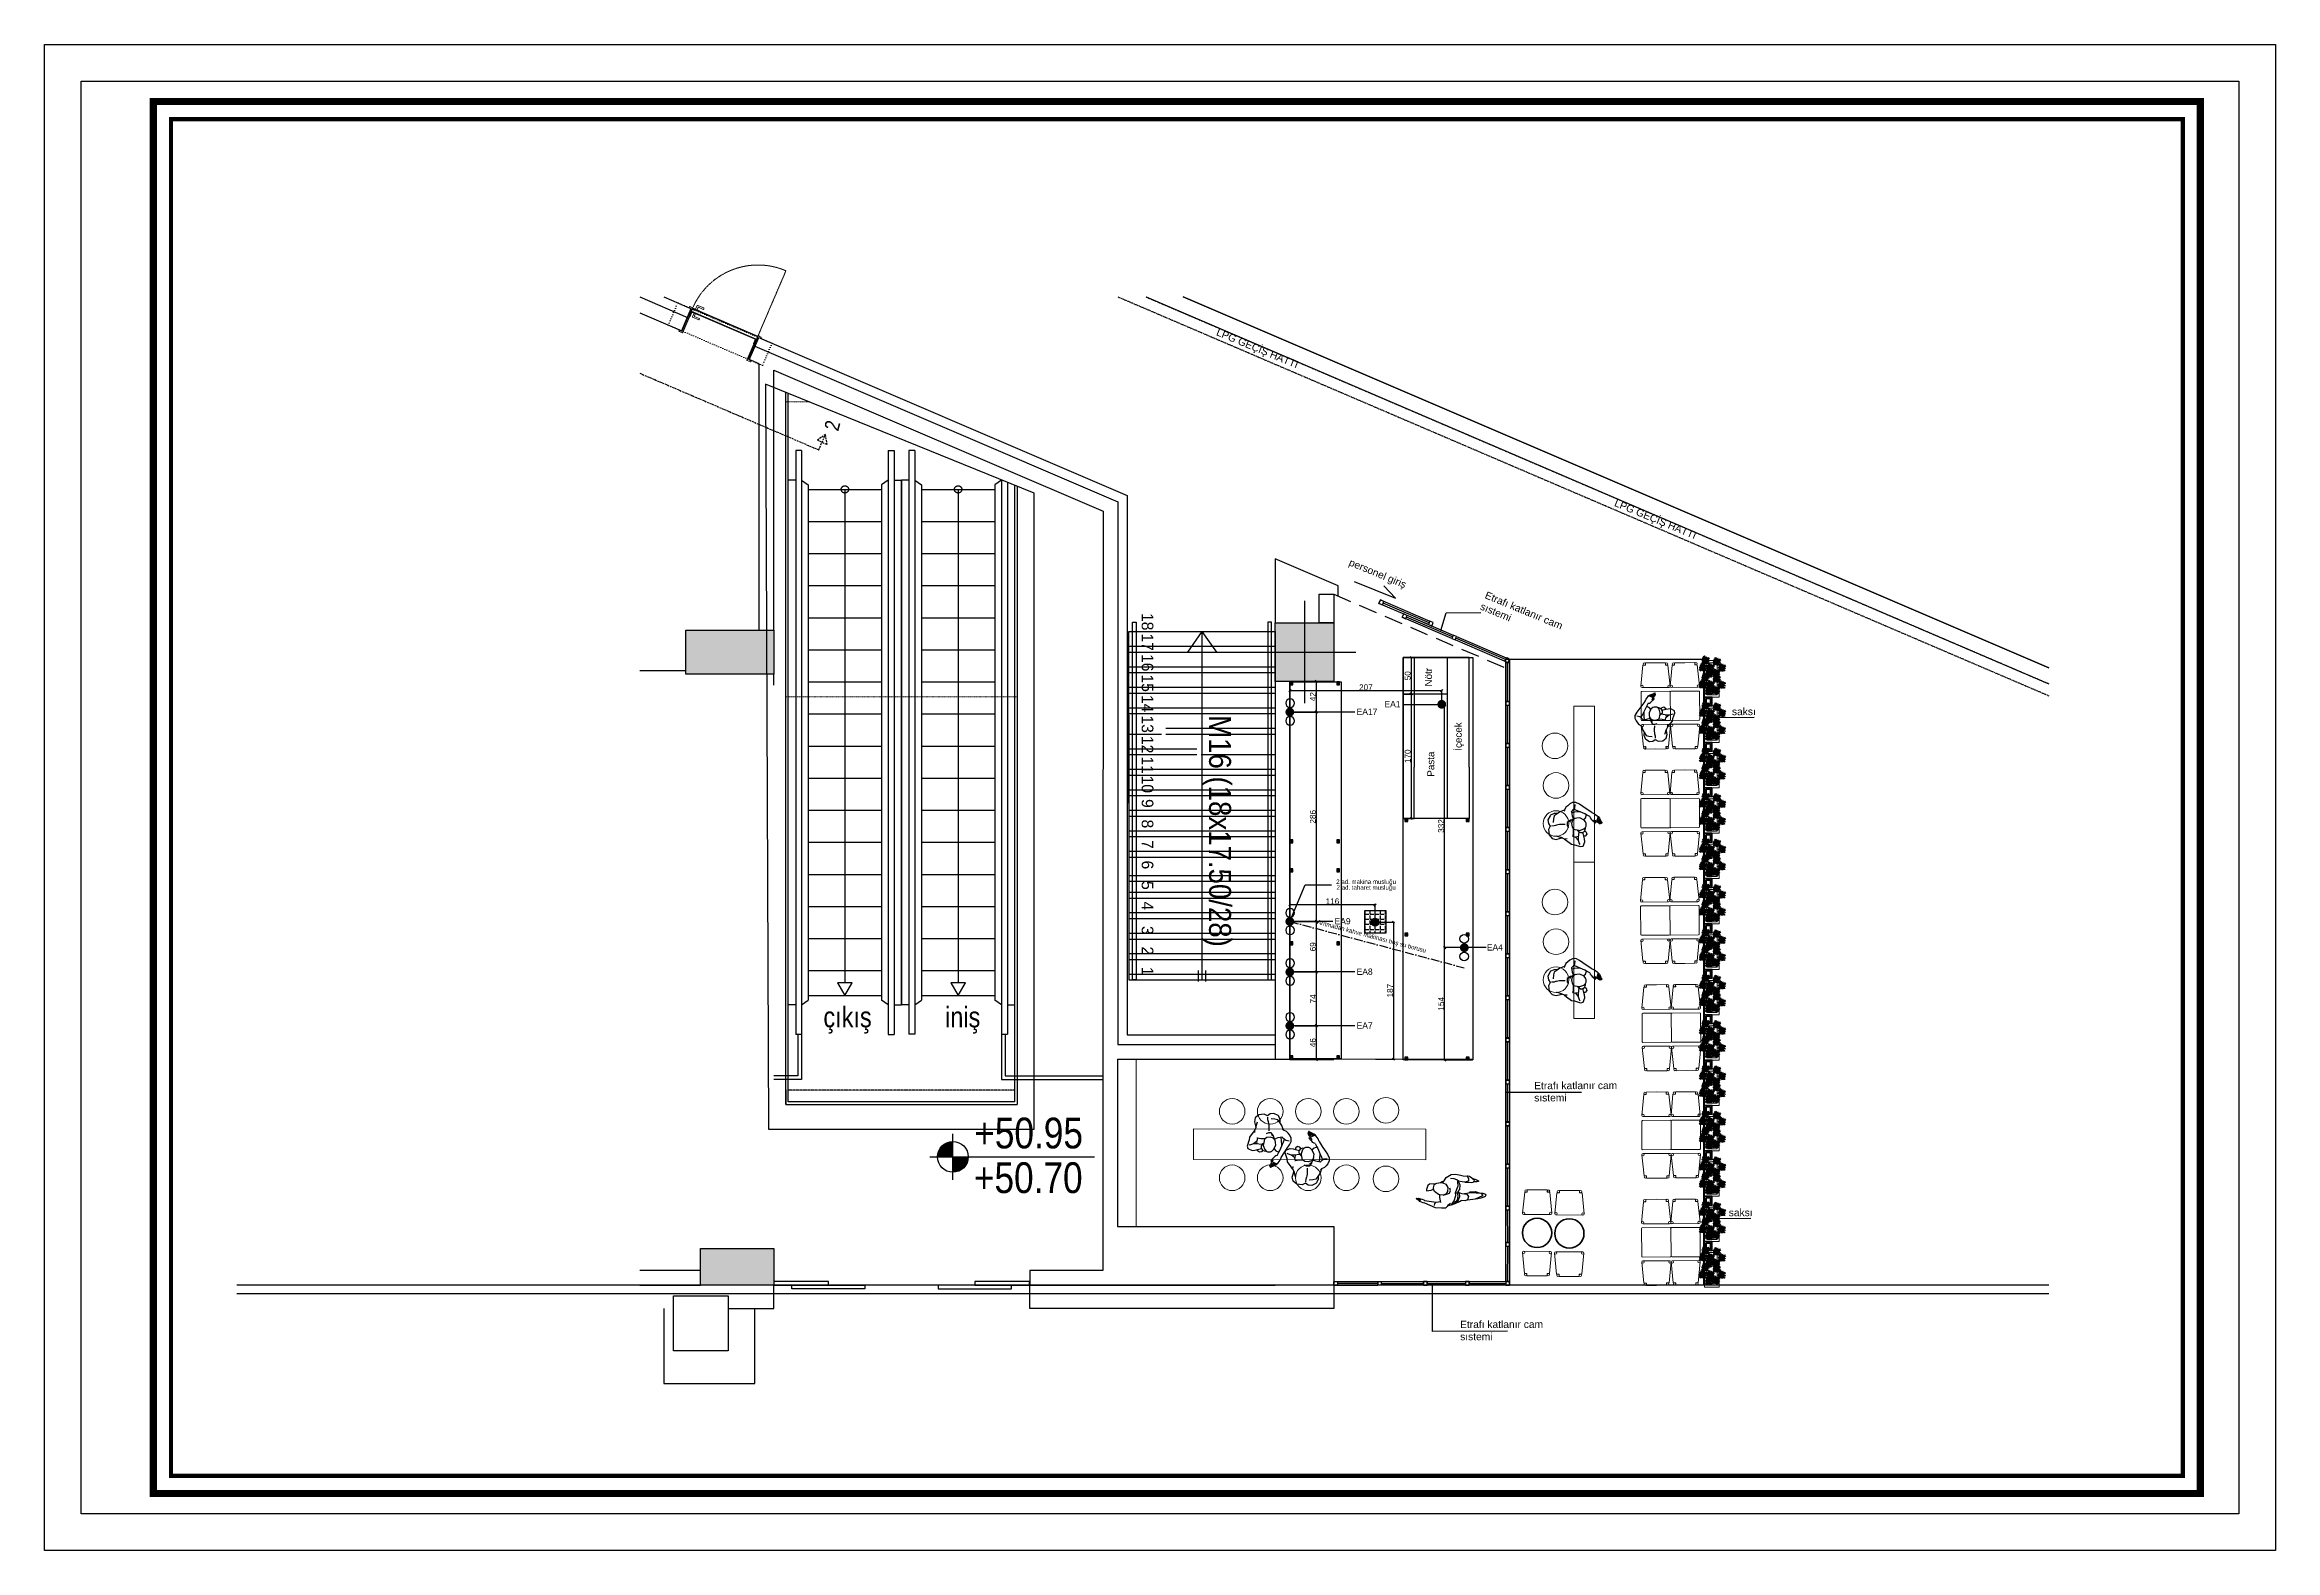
# Model space of a CAD drawing. Header units: millimetres. Extents: x 3465 to 16925, y -924 to 1134.
# Drawn here: x 13878 to 16925, y -924 to 1134 of the extents above; entities that cross this region are included whole.
import ezdxf
from ezdxf.enums import TextEntityAlignment as Align
from ezdxf.xclip import XClip

# ---------------------------------------------------------------- set-up
doc = ezdxf.new("R2010")
doc.units = ezdxf.units.MM
for name, pattern in [('14.022_CEKIRDEKLER_SAFTLAR_+51.00$0$ACAD_ISO10W100', [18, 12, -3, 0, -3]), ('14.022_CEKIRDEKLER_SAFTLAR_+51.00$0$CENTER', [2, 1.25, -0.25, 0.25, -0.25]), ('14.022_CEKIRDEKLER_SAFTLAR_+51.00$0$DASHED', [0.75, 0.5, -0.25]), ('14.022_CEKIRDEKLER_SAFTLAR_+51.00$0$DOT', [6.35, 0, -6.35]), ('14.022_PLAN_+36.80$0$ACAD_ISO07W100', [3, 0, -3]), ('14.022_PLAN_+36.80$0$DUZ', [0]), ('14.022_PLAN_+36.80$0$HIDDEN', [0.375, 0.25, -0.125]), ('14.022_PLAN_+51.00$0$DUZ', [0]), ('14.022_TASIYICI_+51.00$0$DUZ', [0]), ('DASHDOT', [25.4, 12.7, -6.35, 0, -6.35]), ('DASHED2', [0.375, 0.25, -0.125]), ('HIDDEN', [0.38, 0.25, -0.13])]:
    doc.linetypes.add(name, pattern=pattern)
for name, color, linetype in [('14.022_CEKIRDEKLER_SAFTLAR_+51.00$0$YPM_DVR_GB 20cm', 56, 'Continuous'), ('14.022_CEKIRDEKLER_SAFTLAR_+51.00$0$YPM_GRN_5', 251, 'Continuous'), ('14.022_CEKIRDEKLER_SAFTLAR_+51.00$0$YPM_MRD', 224, 'Continuous'), ('14.022_CEKIRDEKLER_SAFTLAR_+51.00$0$YPM_MRD_GRNMYN', 232, '14.022_CEKIRDEKLER_SAFTLAR_+51.00$0$DASHED'), ('14.022_CEKIRDEKLER_SAFTLAR_+51.00$0$YPM_MRD_IZD', 251, 'Continuous'), ('14.022_CEKIRDEKLER_SAFTLAR_+51.00$0$YPM_MRD_KR', 22, 'Continuous'), ('14.022_CEKIRDEKLER_SAFTLAR_+51.00$0$YPM_MRD_SMB', 41, 'Continuous'), ('14.022_CEKIRDEKLER_SAFTLAR_+51.00$0$YPM_MRD_YRYN', 194, 'Continuous'), ('14.022_CEKIRDEKLER_SAFTLAR_+51.00$0$YPM_NTS_POZ_MRD', 41, 'Continuous'), ('14.022_CEKIRDEKLER_SAFTLAR_+51.00$0$YPM_NTS_POZ_MRD_200', 41, 'Continuous'), ('14.022_KOTLAR_+51.00$0$YPM_NTS_SMB_KT_200', 241, 'Continuous'), ('14.022_PLAN_+51.00$0$YPM_DGR_CM', 131, 'Continuous'), ('14.022_PLAN_+51.00$0$YPM_DVK_BAP', 33, 'Continuous'), ('14.022_PLAN_+51.00$0$YPM_DVR_GB 20cm', 56, 'Continuous'), ('14.022_PLAN_+51.00$0$YPM_GRN_1', 103, 'Continuous'), ('14.022_PLAN_+51.00$0$YPM_MRD', 224, 'Continuous'), ('14.022_PLAN_+51.00$0$YPM_MRD_KR', 22, 'Continuous'), ('14.022_TASIYICI_+51.00$0$YPM_STR_BA', 3, '14.022_TASIYICI_+51.00$0$DUZ'), ('14.022_TASIYICI_+51.00$0$YPM_STR_BAT', 252, 'Continuous'), ('14.022_TASIYICI_+51.00$0$YPT-İKSAKESİTNO', 3, 'Continuous'), ('151203_base_aks$0$A-Akslar', 7, 'Continuous'), ('A_Kaplama', 254, 'Continuous'), ('A_LPG_PLAN', 7, 'Continuous'), ('Kıtc-002 Çizgi', 7, 'Continuous'), ('Kıtc-006 Yazı 001', 1, 'Continuous'), ('Kıtc-040 Detay', 7, 'Continuous'), ('S2000-002 Çizgi', 7, 'Continuous'), ('S2000-019 Su Tes İşaretler', 5, 'Continuous'), ('SIH', 4, 'Continuous'), ('SU', 152, 'Continuous'), ('tertip - peyzaj', 96, 'Continuous'), ('wall', 255, 'Continuous')]:
    doc.layers.add(name, color=color, linetype=linetype)
for name, color, linetype, lineweight in [('14.022_PLAN_+36.80$0$YPM_DVR_GB 20cm', 56, 'Continuous', 35), ('14.022_PLAN_+36.80$0$YPM_KPI', 42, '14.022_PLAN_+36.80$0$DUZ', 13), ('14.022_PLAN_+36.80$0$YPM_KPI_AKSS', 33, 'Continuous', 18), ('14.022_PLAN_+36.80$0$YPM_KPI_AY', 49, '14.022_PLAN_+36.80$0$DUZ', 0), ('14.022_PLAN_+36.80$0$YPM_KPI_DTY', 253, 'Continuous', 5), ('14.022_PLAN_+36.80$0$YPM_STR_LNTO', 146, '14.022_PLAN_+36.80$0$ACAD_ISO07W100', 9), ('ARK_AHŞAP', 45, 'Continuous', 15), ('ARK_METAL', 252, 'Continuous', 15), ('Auto-Antet', 7, 'Continuous', 13), ('B_TEFRIS', 45, 'Continuous', 18), ('gp_notlar', 6, 'Continuous', 35), ('tefriş', 45, 'Continuous', 18)]:
    doc.layers.add(name, color=color, linetype=linetype, lineweight=lineweight)
doc.layers.add('14.022_TASIYICI_+51.00$0$YPM_STR_CROSS', color=252, linetype='Continuous', plot=False)
doc.layers.add('A_ALAN_NET', color=252, linetype='Continuous', plot=False)
doc.layers.add('A_ALAN_BRUT', color=30, linetype='Continuous', lineweight=9, plot=False)
doc.styles.add('14.022_CEKIRDEKLER_SAFTLAR_+51.00$0$14.022_ÇEKİRDEKLER_ŞAFTLAR$0$YPM KAPI POZ 1-50', font='GOTHIC.TTF', dxfattribs={"height": 13})
doc.styles.add('14.022_CEKIRDEKLER_SAFTLAR_+51.00$0$OLCU IC', font='swissl.ttf', dxfattribs={"width": 0.8})
doc.styles.add('14.022_CEKIRDEKLER_SAFTLAR_+51.00$0$YPM_SMB_100', font='ARIALN.TTF')
doc.styles.add('14.022_KOTLAR_+51.00$0$YPM_SMB_100', font='ARIALN.TTF')
doc.styles.add('A_Genel', font='ARIALN.TTF')
doc.styles.get("Standard").update_dxf_attribs({"font": 'arial.ttf'})
doc.styles.add('TAKSİM', font='GOTHIC.TTF', dxfattribs={"height": 20})
doc.dimstyles.new('OLCU50', dxfattribs={"dimtxt": 8, "dimasz": 3, "dimexe": 1.25, "dimexo": 0.625, "dimtad": 1, "dimdec": 0, "dimtxsty": 'Standard', "dimblk": 'OBLIQUE', "dimcen": 2.5, "dimclrd": 256, "dimclre": 251, "dimclrt": 25, "dimadec": 0, "dimazin": 0, "dimtfac": 1, "dimtdec": 0, "dimtmove": 0, "dimatfit": 3, "dimldrblk": 'OBLIQUE', "dimfxl": 1, "dimarcsym": 0})

msp = doc.modelspace()

# ---------------------------------------------------------------- texts
at = {"layer": '14.022_CEKIRDEKLER_SAFTLAR_+51.00$0$YPM_NTS_POZ_MRD', "color": 1, "ltscale": 3, "char_height": 28, "attachment_point": 1, "style": '14.022_CEKIRDEKLER_SAFTLAR_+51.00$0$YPM_SMB_100'}
for s, insert in [('çıkış', (14941.943, -180.973)), ('iniş', (15108.161, -181.023))]:
    msp.add_mtext_dynamic_manual_height_columns(s, width=142.73307, gutter_width=140, heights=[0], dxfattribs=dict(at, insert=insert))
at = {"layer": '14.022_TASIYICI_+51.00$0$YPT-İKSAKESİTNO', "linetype": '14.022_CEKIRDEKLER_SAFTLAR_+51.00$0$ACAD_ISO10W100', "ltscale": 0.2, "insert": (14942.787, 609.442), "char_height": 20, "width": 142.45912, "attachment_point": 1, "rotation": 75.693639, "style": 'A_Genel'}
msp.add_mtext('2', dxfattribs=at)
at = {"layer": 'A_LPG_PLAN', "char_height": 10, "attachment_point": 1}
for s, insert, rotation in [('LPG GEÇİŞ HATTI', (15481.524, 746.14, 0), 337.510184), ('LPG GEÇİŞ HATTI', (16025.271, 512.818, 0), 337.510184), ('personel giriş', (15662.694, 431.753), 337.510184), ('Etrafı katlanır cam sıstemi', (15848.396, 386.852), 337.510184), ('saksı', (16183.052, 227.408), 0.128068), ('Etrafı katlanır cam sıstemi', (15912.891, -283.656), 0.128068), ('saksı', (16178.697, -457.125), 0.128068), ('Etrafı katlanır cam sıstemi', (15811.695, -609.937), 0.128068)]:
    msp.add_mtext_dynamic_manual_height_columns(s, width=141.96713, gutter_width=3080.043, heights=[0], dxfattribs=dict(at, insert=insert, rotation=rotation))
at = {"layer": 'Kıtc-006 Yazı 001'}
for s, p in [('Nötr', (15773.301, 256.582)), ('İçecek', (15813.971, 168.869)), ('Pasta', (15776.41, 133.369))]:
    msp.add_text(s, height=9.6, rotation=90, dxfattribs=at).set_placement(p)
at = {"layer": 'SU', "style": 'TAKSİM'}
for s, p in [('EA17', (15670.388, 217.829)), ('EA1', (15708.463, 228.318)), ('EA9', (15640.313, -68.39)), ('EA4', (15848.313, -104.101)), ('EA8', (15670.388, -137.361)), ('EA7', (15670.388, -210.863))]:
    msp.add_text(s, height=8.64, dxfattribs=at).set_placement(p)
for s, p in [('2 ad. makina musluğu', (15683.259, -13.101)), ('2 ad. taharet musluğu', (15683.259, -20.966))]:
    msp.add_text(s, height=6.048, dxfattribs=at).set_placement(p, align=Align.CENTER)
msp.add_text('Arıtmadan kahve makinası boş su borusu', height=6.048, rotation=345.117816, dxfattribs=at).set_placement((15690.132, -87.48), align=Align.CENTER)

# ---------------------------------------------------------------- blocks, each defined once
blk = doc.blocks.new('A$C7E7D3E18')
at = {"layer": 'SIH', "linetype": 'Continuous', "const_width": 6}
blk.add_lwpolyline([(3, 6, 1), (9, 6, 1)], format="xyb", close=True, dxfattribs=at)
blk = doc.blocks.new('A$C6E87713E')
at = {"layer": 'S2000-019 Su Tes İşaretler'}
for centre in [(5.9, 6.3), (29.9, 6.3)]:
    blk.add_circle(centre, 5.89, dxfattribs=at)
blk.add_blockref('A$C7E7D3E18', (11.9, 0))
blk = doc.blocks.new('14.022_TASIYICI_+51.00$0$AWG-kolon-80x80')
at = {"layer": '14.022_TASIYICI_+51.00$0$YPM_STR_BAT'}
blk.add_hatch(color=256, dxfattribs=at).paths.add_polyline_path([(-40, 40), (40, 40), (40, -40), (-40, -40)])
at = {"layer": '14.022_TASIYICI_+51.00$0$YPM_STR_BA'}
blk.add_lwpolyline([(-40, 40), (40, 40), (40, -40), (-40, -40)], close=True, dxfattribs=at)
at = {"layer": '14.022_TASIYICI_+51.00$0$YPM_STR_CROSS'}
for points in [[(0, 70), (0, -70)], [(-70, 0), (70, 0)]]:
    blk.add_lwpolyline(points, dxfattribs=at)
blk = doc.blocks.new('14.022_CEKIRDEKLER_SAFTLAR_+51.00$0$M16_51.00 KOTU')
at = {"layer": '14.022_CEKIRDEKLER_SAFTLAR_+51.00$0$YPM_MRD'}
for p, q in [((-275, 669.7), (-275, 308)), ((-275, 308), (-75, 308))]:
    blk.add_line(p, q, dxfattribs=at)
for points in [[(-275, 549.7), (-275, 784), (-75, 784), (-75, 431.3)], [(-75, 784), (-75, 308)], [(-275, 756), (-75, 756)], [(-275, 728), (-75, 728)], [(-275, 700), (-75, 700)], [(-275, 672), (-75, 672)], [(-275, 644), (-230.5, 644)], [(-224.5, 644), (-75, 644)], [(-275, 616), (-182, 616)], [(-176, 616), (-75, 616)], [(-275, 588), (-75, 588)], [(-275, 560), (-75, 560)], [(-275, 532), (-75, 532)], [(-275, 504), (-75, 504)], [(-275, 476), (-75, 476)], [(-275, 442.8), (-75, 442.8)], [(-275, 420), (-75, 420)], [(-275, 392), (-75, 392)], [(-275, 364), (-75, 364)], [(-275, 336), (-75, 336)]]:
    blk.add_lwpolyline(points, dxfattribs=at)
at = {"layer": '14.022_CEKIRDEKLER_SAFTLAR_+51.00$0$YPM_MRD_GRNMYN'}
blk.add_line((-275, 316), (-75, 316), dxfattribs=at)
for points in [[(-275, 764), (-75, 764)], [(-275, 736), (-75, 736)], [(-275, 708), (-75, 708)], [(-275, 680), (-75, 680)], [(-224.5, 652), (-75, 652)], [(-275, 624), (-182, 624)], [(-275, 596), (-75, 596)], [(-275, 568), (-75, 568)], [(-275, 540), (-75, 540)], [(-275, 512), (-75, 512)], [(-275, 484), (-75, 484)], [(-275, 450.8), (-75, 450.8)], [(-275, 428), (-75, 428)], [(-275, 400), (-75, 400)], [(-275, 372), (-75, 372)], [(-275, 344), (-75, 344)]]:
    blk.add_lwpolyline(points, dxfattribs=at)
at = {"layer": '14.022_CEKIRDEKLER_SAFTLAR_+51.00$0$YPM_MRD_IZD', "linetype": '14.022_CEKIRDEKLER_SAFTLAR_+51.00$0$DOT', "ltscale": 0.05}
for points in [[(-275, 784), (-75, 784)], [(-80, 442.9), (-80, 557.1)]]:
    blk.add_lwpolyline(points, dxfattribs=at)
at = {"layer": '14.022_CEKIRDEKLER_SAFTLAR_+51.00$0$YPM_MRD_KR'}
for points in [[(-270, 552.6), (-270, 797), (-265, 797), (-265, 549.7)], [(-80, 557.1), (-80, 797), (-85, 797), (-85, 445.8)], [(-265, 663.9), (-265, 308), (-270, 308), (-270, 666.8)], [(-85, 560), (-85, 308), (-80, 308), (-80, 557.1)]]:
    blk.add_lwpolyline(points, dxfattribs=at)
at = {"layer": '14.022_CEKIRDEKLER_SAFTLAR_+51.00$0$YPM_MRD_SMB'}
for p, q in [((-179.9, 305.9, 0), (-179.9, 320.9, 0)), ((-169.9, 305.9, 0), (-169.9, 320.9, 0))]:
    blk.add_line(p, q, dxfattribs=at)
at = {"layer": '14.022_CEKIRDEKLER_SAFTLAR_+51.00$0$YPM_NTS_POZ_MRD'}
for points in [[(-175, 784), (-195, 756)], [(-175, 784), (-175, 497.7)], [(-175, 784), (-155, 756)], [(-175, 612), (-175, 308)]]:
    blk.add_lwpolyline(points, dxfattribs=at)
at = {"layer": '14.022_CEKIRDEKLER_SAFTLAR_+51.00$0$YPM_NTS_POZ_MRD_200', "style": '14.022_CEKIRDEKLER_SAFTLAR_+51.00$0$14.022_ÇEKİRDEKLER_ŞAFTLAR$0$YPM KAPI POZ 1-50'}
for s, p in [('18', (-257.4, 809.4)), ('17', (-257.4, 781.4)), ('16', (-257.4, 753.4)), ('15', (-257.4, 725.4)), ('14', (-257.4, 697.4)), ('13', (-257.4, 669.4)), ('12', (-257.4, 641.4)), ('11', (-257.4, 613.4)), ('10', (-257.4, 587.3)), ('9', (-257.4, 555.2)), ('8', (-257.4, 527.2)), ('7', (-257.4, 499.2)), ('6', (-257.4, 471.2)), ('5', (-257.4, 443.2)), ('4', (-257.4, 415.2)), ('3', (-257.4, 381.8)), ('2', (-257.4, 353.8)), ('1', (-257.4, 325.8))]:
    blk.add_text(s, height=16, rotation=270, dxfattribs=at).set_placement(p)
at = {"layer": '14.022_CEKIRDEKLER_SAFTLAR_+51.00$0$YPM_NTS_POZ_MRD_200', "style": '14.022_CEKIRDEKLER_SAFTLAR_+51.00$0$OLCU IC', "width": 0.9}
blk.add_text('M16 (18x17.50/28)', height=30, rotation=270, dxfattribs=at).set_placement((-165.3, 353.3), align=Align.RIGHT)
blk = doc.blocks.new('14.022_CEKIRDEKLER_SAFTLAR_+51.00$0$A$C369F2733')
at = {"layer": '14.022_CEKIRDEKLER_SAFTLAR_+51.00$0$YPM_GRN_5'}
for p, q in [((0, 0), (315.8, 0)), ((0, -485.7), (0, 0)), ((312.6, -3.9), (3.2, -3.9)), ((315.8, 0), (315.8, -485.7)), ((0, -980.4), (0, -485.7)), ((3.2, -976.5), (3.2, -485.7)), ((312.6, -976.5), (312.6, -485.7)), ((315.8, -485.7), (315.8, -980.4)), ((0, -960.3), (0, -980.4)), ((0, -980.4), (315.8, -980.4)), ((312.6, -976.5), (3.2, -976.5))]:
    blk.add_line(p, q, dxfattribs=at)
at = {"layer": '14.022_CEKIRDEKLER_SAFTLAR_+51.00$0$YPM_GRN_5', "ltscale": 5}
for p, q in [((3.2, -485.7), (3.2, -3.9)), ((312.6, -485.7), (312.6, -3.9)), ((312.6, -960.4), (312.6, -485.7))]:
    blk.add_line(p, q, dxfattribs=at)
at = {"layer": '14.022_CEKIRDEKLER_SAFTLAR_+51.00$0$YPM_GRN_5', "linetype": '14.022_CEKIRDEKLER_SAFTLAR_+51.00$0$CENTER'}
blk.add_line((312.6, -960.4), (3.2, -960.4), dxfattribs=at)
at = {"layer": '14.022_CEKIRDEKLER_SAFTLAR_+51.00$0$YPM_MRD_KR'}
for p, q in [((21.3, -86.8), (13.3, -86.8)), ((13.3, -86.8), (13.3, -485.7)), ((21.3, -86.8), (21.3, -485.7)), ((139.8, -86.8), (147.8, -86.8)), ((139.8, -86.8), (139.8, -485.7)), ((147.8, -86.8), (147.8, -485.7)), ((176, -86.8), (168, -86.8)), ((168, -86.8), (168, -485.7)), ((176, -86.8), (176, -485.7)), ((294.5, -86.8), (302.5, -86.8)), ((294.5, -86.8), (294.5, -485.7)), ((302.5, -86.8), (302.5, -485.7)), ((13.3, -485.7), (13.3, -884.5)), ((21.3, -485.7), (21.3, -884.5)), ((139.8, -485.7), (139.8, -884.5)), ((147.8, -485.7), (147.8, -884.5)), ((168, -485.7), (168, -884.3)), ((176, -485.7), (176, -884.3)), ((294.5, -485.7), (294.5, -884.3)), ((302.5, -485.7), (302.5, -884.3)), ((21.3, -884.5), (13.3, -884.5)), ((139.8, -884.5), (147.8, -884.5)), ((176, -884.3), (168, -884.3)), ((294.5, -884.3), (302.5, -884.3))]:
    blk.add_line(p, q, dxfattribs=at)
at = {"layer": '14.022_CEKIRDEKLER_SAFTLAR_+51.00$0$YPM_MRD_SMB'}
for points in [[(80.5, -139.8), (80.5, -814.1)], [(235.2, -139.8), (235.2, -814.1)], [(70.5, -814.1), (80.5, -831.4), (90.5, -814.1), (70.5, -814.1)], [(225.2, -814.1), (235.2, -831.4), (245.2, -814.1), (225.2, -814.1)]]:
    blk.add_lwpolyline(points, dxfattribs=at)
for centre in [(80.5, -139.8), (235.2, -139.8)]:
    blk.add_circle(centre, 5, dxfattribs=at)
at = {"layer": '14.022_CEKIRDEKLER_SAFTLAR_+51.00$0$YPM_MRD_YRYN'}
for p, q in [((13.3, -127.2), (3.2, -127.2)), ((3.2, -485.7), (3.2, -127.2)), ((21.3, -127.2), (30.5, -133.6)), ((30.5, -133.6), (30.5, -485.7)), ((30.5, -139.8), (130.5, -139.8)), ((130.5, -133.6), (130.5, -485.7)), ((130.5, -133.6), (130.5, -485.7)), ((139.8, -127.2), (130.5, -133.6)), ((147.8, -127.2), (157.9, -127.2)), ((168, -127.2), (157.9, -127.2)), ((157.9, -127.2), (157.9, -485.7)), ((157.9, -485.7), (157.9, -127.2)), ((157.9, -485.7), (157.9, -127.2)), ((176, -127.2), (185.2, -133.6)), ((185.2, -133.6), (185.2, -485.7)), ((185.2, -139.8), (285.2, -139.8)), ((294.5, -127.2), (285.2, -133.6)), ((285.2, -133.6), (285.2, -485.7)), ((285.2, -133.6), (285.2, -485.7)), ((302.5, -127.2), (312.6, -127.2)), ((312.6, -485.7), (312.6, -127.2)), ((30.5, -183.6), (130.5, -183.6)), ((185.2, -183.6), (285.2, -183.6)), ((30.5, -227.4), (130.5, -227.4)), ((185.2, -227.4), (285.2, -227.4)), ((30.5, -271.3), (130.5, -271.3)), ((185.2, -271.3), (285.2, -271.3)), ((30.5, -315.1), (130.5, -315.1)), ((185.2, -315.1), (285.2, -315.1)), ((30.5, -359), (130.5, -359)), ((185.2, -359), (285.2, -359)), ((30.5, -402.8), (130.5, -402.8)), ((185.2, -402.8), (285.2, -402.8)), ((30.5, -446.6), (130.5, -446.6)), ((185.2, -446.6), (285.2, -446.6)), ((30.5, -485.7), (30.5, -837.6)), ((130.5, -485.7), (130.5, -837.6)), ((130.5, -485.7), (130.5, -837.6)), ((157.9, -844), (157.9, -485.7)), ((157.9, -844), (157.9, -485.7)), ((157.9, -485.7), (157.9, -844)), ((185.2, -485.7), (185.2, -837.6)), ((285.2, -485.7), (285.2, -837.6)), ((285.2, -485.7), (285.2, -837.6)), ((30.5, -490.5), (130.5, -490.5)), ((185.2, -490.5), (285.2, -490.5)), ((30.5, -534.3), (130.5, -534.3)), ((185.2, -534.3), (285.2, -534.3)), ((30.5, -578.2), (130.5, -578.2)), ((185.2, -578.2), (285.2, -578.2)), ((30.5, -622), (130.5, -622)), ((185.2, -622), (285.2, -622)), ((30.5, -665.8), (130.5, -665.8)), ((185.2, -665.8), (285.2, -665.8)), ((30.5, -709.7), (130.5, -709.7)), ((185.2, -709.7), (285.2, -709.7)), ((30.5, -753.5), (130.5, -753.5)), ((185.2, -753.5), (285.2, -753.5)), ((30.5, -797.3), (130.5, -797.3)), ((185.2, -797.3), (285.2, -797.3)), ((13.3, -844), (3.2, -844)), ((21.3, -844), (30.5, -837.6)), ((30.5, -831.4), (130.5, -831.4)), ((139.8, -844), (130.5, -837.6)), ((147.8, -844), (157.9, -844)), ((168, -844), (157.9, -844)), ((176, -844), (185.2, -837.6)), ((185.2, -831.4), (285.2, -831.4)), ((294.5, -844), (285.2, -837.6)), ((302.5, -844), (312.6, -844))]:
    blk.add_line(p, q, dxfattribs=at)
at = {"layer": '14.022_CEKIRDEKLER_SAFTLAR_+51.00$0$YPM_MRD_YRYN', "ltscale": 5}
blk.add_line((3.2, -844), (3.2, -485.7), dxfattribs=at)
at = {"layer": '14.022_CEKIRDEKLER_SAFTLAR_+51.00$0$YPM_MRD_YRYN', "linetype": '14.022_CEKIRDEKLER_SAFTLAR_+51.00$0$DASHED', "lineweight": 0, "ltscale": 0.1}
blk.add_lwpolyline([(315.8, -20.1), (315.8, -423), (0, -423), (0, -20.1)], close=True, dxfattribs=at)
blk = doc.blocks.new('14.022_KOTLAR_+51.00$0$KOT')
at = {"ltscale": 5}
for points in [[(0, 0), (0, 10, 0.414214), (-10, 0)], [(0, 0), (0, -10, 0.414214), (10, 0)]]:
    blk.add_hatch(color=256, dxfattribs=at).paths.add_polyline_path(points)
for p, q in [((0, -15), (0, 15)), ((-15, 0), (92.1, 0))]:
    blk.add_line(p, q)
blk.add_circle((0, 0), 10)
blk = doc.blocks.new('*U5')
blk.add_wipeout([(0, 0), (0, -33), (100, -33), (100, 0)]).dxf.layer = '14.022_PLAN_+36.80$0$YPM_STR_LNTO'
at = {"layer": '14.022_PLAN_+36.80$0$YPM_DVR_GB 20cm'}
for points in [[(0, 0), (0, -33)], [(100, 0), (100, -33)]]:
    blk.add_lwpolyline(points, dxfattribs=at)
at = {"layer": '14.022_PLAN_+36.80$0$YPM_KPI'}
for p, q in [((1.5, 1.5), (1.5, -3.9)), ((1.7, 1.5), (1.7, -3.9)), ((1.7, 1.4), (98.3, 1.4)), ((1.7, 0.7), (98.3, 0.7)), ((98.3, 1.5), (98.3, -3.9)), ((98.6, 1.5), (98.6, -3.9)), ((98.3, -3.9), (1.5, -3.9)), ((1.7, -3.2), (98.3, -3.2)), ((98.3, -3.9), (1.7, -3.9)), ((98.6, -3.9), (97.7, -3.9))]:
    blk.add_line(p, q, dxfattribs=at)
for points in [[(2.4, -4.4, -0.432387), (2.7, -4.4), (2.7, -10.3, -1.401336), (2.6, -10.3), (2.6, -8.6), (2.4, -8.6), (2.4, -10.3, 1.111699), (2.9, -10.3), (2.9, -4.4, 0.734167), (2.2, -4.4), (2.2, -5.3), (1.4, -5.3), (1.4, 1.5, 0.414214), (0.9, 2), (-3, 2, 0.414214), (-3.5, 1.5), (-3.5, 0.5, 0.414214), (-3, 0), (-2.5, 0), (-2.5, 0.2), (-3, 0.2, -0.414214), (-3.3, 0.5), (-3.3, 1.5, -0.414214), (-3, 1.8), (0.9, 1.8, -0.414214), (1.2, 1.5), (1.2, -5.5), (2.4, -5.5), (2.4, -4.4)], [(97.6, -4.4, 0.432387), (97.2, -4.4), (97.2, -10.3, 1.401336), (97.4, -10.3), (97.4, -8.6), (97.6, -8.6), (97.6, -10.3, -1.111699), (97, -10.3), (97, -4.4, -0.734167), (97.8, -4.4), (97.8, -5.3), (98.6, -5.3), (98.6, 1.5, -0.414214), (99.1, 2), (102.9, 2, -0.414214), (103.4, 1.5), (103.4, 0.5, -0.414214), (102.9, 0), (102.4, 0), (102.4, 0.2), (102.9, 0.2, 0.414214), (103.2, 0.5), (103.2, 1.5, 0.414214), (102.9, 1.8), (99.1, 1.8, 0.414214), (98.8, 1.5), (98.8, -5.5), (97.6, -5.5), (97.6, -4.4)]]:
    blk.add_lwpolyline(points, format="xyb", dxfattribs=at)
for points in [[(89.3, 1.5), (1.5, 1.5)], [(98.6, 1.5), (88.4, 1.5)]]:
    blk.add_lwpolyline(points, dxfattribs=at)
for points in [[(88.4, 1.6), (97.7, 1.6), (97.7, 1.5), (88.4, 1.5)], [(2, -7.1), (1.2, -7.1), (1.2, -9.7), (2.2, -10.8), (2.2, -32.5), (2, -32.5), (2, -10.8), (1, -9.7), (1, -6.9), (2, -6.9)], [(88.4, -4), (97.7, -4), (97.7, -3.9), (88.4, -3.9)], [(98, -7.1), (98.8, -7.1), (98.8, -9.7), (97.8, -10.8), (97.8, -32.9), (98, -32.9), (98, -10.8), (99, -9.7), (99, -6.9), (98, -6.9)]]:
    blk.add_lwpolyline(points, close=True, dxfattribs=at)
for points in [[(2.4, -6.9), (2.4, -34.5, -0.414214), (1.9, -35), (-3, -35, -0.414214), (-3.5, -34.5), (-3.5, -33.5, -0.414214), (-3, -33), (-2.5, -33), (-2.5, -33.2), (-3, -33.2, 0.414214), (-3.3, -33.5), (-3.3, -34.5, 0.414214), (-3, -34.8), (1.9, -34.8, 0.414214), (2.2, -34.5), (2.2, -6.9)], [(97.6, -6.6), (97.6, -34.5, 0.414214), (98.1, -35), (102.9, -35, 0.414214), (103.4, -34.5), (103.4, -33.5, 0.414214), (102.9, -33), (102.4, -33), (102.4, -33.2), (102.9, -33.2, -0.414214), (103.2, -33.5), (103.2, -34.5, -0.414214), (102.9, -34.8), (98.1, -34.8, -0.414214), (97.8, -34.5), (97.8, -6.6)]]:
    blk.add_lwpolyline(points, format="xyb", close=True, dxfattribs=at)
at = {"layer": '14.022_PLAN_+36.80$0$YPM_KPI_AKSS'}
for p, q in [((0.4, 2.6), (0.4, 2)), ((0.8, 2.6), (0.4, 2.6))]:
    blk.add_line(p, q, dxfattribs=at)
for points in [[(92.1, 1.6), (92.1, 5.1, 0.414214), (91.6, 5.6), (84.6, 5.6, -0.414214), (84.1, 6.1), (84.1, 7.1, -0.410092), (84.6, 7.6), (93.6, 7.6, -0.414214), (94.1, 7.1), (94.1, 1.6)], [(92.1, -4), (92.1, -7.5, -0.414214), (91.6, -8), (84.6, -8, 0.414214), (84.1, -8.5), (84.1, -9.5, 0.410092), (84.6, -10), (93.6, -10, 0.414214), (94.1, -9.5), (94.1, -4)]]:
    blk.add_lwpolyline(points, format="xyb", dxfattribs=at)
blk.add_circle((1.3, 2.6), 0.5, dxfattribs=at)
at = {"layer": '14.022_PLAN_+36.80$0$YPM_KPI_AY', "linetype": '14.022_PLAN_+36.80$0$HIDDEN', "ltscale": 2}
blk.add_lwpolyline([(1.5, 1.5), (1.5, 98.6)], dxfattribs=at)
blk.add_arc((1.4, 1.5), 97.1, 1.201, 89.9913, dxfattribs=at)
at = {"layer": '14.022_PLAN_+36.80$0$YPM_KPI_DTY'}
for p, q in [((1.6, -5.5), (1.6, -8.8)), ((1.7, -9), (1.6, -8.8)), ((1.7, -9), (1.8, -8.8)), ((1.8, -5.5), (1.8, -8.8)), ((98.2, -5.5), (98.2, -8.8)), ((98.3, -9), (98.2, -8.8)), ((98.3, -9), (98.4, -8.8)), ((98.4, -5.5), (98.4, -8.8))]:
    blk.add_line(p, q, dxfattribs=at)
for points in [[(2.1, -4.3, -0.336971), (2.4, -4.1), (2.6, -4), (2.1, -4), (1.5, -4), (1.5, -5.2), (2.1, -5.2)], [(2, -4.3, 0.345658), (1.5, -4.4), (1.5, -4.1), (2.1, -4.1, 0.09687), (2, -4.3), (2, -4.3)], [(2, -5.1), (1.5, -5.1), (1.5, -4.7, -0.696437), (2, -4.5)], [(97.9, -4.3, 0.336971), (97.6, -4.1), (97.4, -4), (97.9, -4), (98.5, -4), (98.5, -5.2), (97.9, -5.2)], [(98, -4.3, -0.345658), (98.5, -4.4), (98.5, -4.1), (97.9, -4.1, -0.09687), (98, -4.3), (98, -4.3)], [(98, -5.1), (98.4, -5.1), (98.4, -4.7, 0.637223), (98, -4.5)]]:
    blk.add_lwpolyline(points, format="xyb", close=True, dxfattribs=at)
at = {"layer": '14.022_PLAN_+36.80$0$YPM_STR_LNTO'}
blk.add_lwpolyline([(120, 0), (-20, 0), (-20, -33), (120, -33)], close=True, dxfattribs=at)
blk = doc.blocks.new('vvfgh')
for p, q in [((220066.7, -32453.4), (220067.5, -32451.7)), ((220066.7, -32454.8), (220066.7, -32453.4)), ((220067.5, -32451.7), (220069.4, -32450.9)), ((220069.4, -32450.9), (220073.8, -32449.9)), ((220071.7, -32452.8), (220070.1, -32453.2)), ((220070.1, -32453.2), (220072.2, -32456.1)), ((220074.9, -32451.5), (220071.7, -32452.8)), ((220073.8, -32449.9), (220077.8, -32449)), ((220081, -32449.2), (220074.9, -32451.5)), ((220077.8, -32449), (220080.5, -32449.1)), ((220092.1, -32448.6), (220081, -32449.2)), ((220090.2, -32453), (220092.1, -32448.6)), ((220092.2, -32456.3), (220090.2, -32453)), ((220092.1, -32448.6), (220095.4, -32447.8)), ((220095.4, -32447.8), (220100.5, -32448.5)), ((220100.9, -32448.2), (220100.1, -32448.9)), ((220103.1, -32447.3), (220100.9, -32448.2)), ((220102.5, -32458.8), (220102.8, -32453.5)), ((220102.8, -32453.5), (220105.6, -32446.9)), ((220108.9, -32444.8), (220103.1, -32447.3)), ((220105.7, -32449.5), (220104.3, -32455)), ((220105.6, -32446.9), (220114.2, -32443.4)), ((220107.9, -32447.4), (220105.7, -32449.5)), ((220110.2, -32448.4), (220107.4, -32455.7)), ((220110.1, -32445.2), (220107.9, -32447.4)), ((220114.2, -32443.4), (220108.9, -32444.8)), ((220114.2, -32443.4), (220110.1, -32445.2)), ((220114.2, -32443.4), (220110.2, -32448.4)), ((220119.3, -32442.7), (220114.2, -32443.4)), ((220115.5, -32445.5), (220119.1, -32442.7)), ((220119.1, -32442.7), (220120.4, -32441.3)), ((220120.4, -32441.3), (220122.6, -32439.6)), ((220122.6, -32439.6), (220128.3, -32439.7)), ((220128.3, -32439.7), (220136.3, -32440.8)), ((220128.4, -32447.7), (220129.3, -32454.5)), ((220134.9, -32448.5), (220128.4, -32449)), ((220129.3, -32454.5), (220129.2, -32458.2)), ((220137, -32446.6), (220134.9, -32448.5)), ((220150.5, -32451.9), (220134.9, -32448.5)), ((220136.3, -32440.8), (220150.4, -32448)), ((220137.6, -32444.1), (220137, -32446.6)), ((220150.4, -32448), (220152.5, -32448.6)), ((220151.7, -32452.7), (220150.5, -32451.9)), ((220153.5, -32453.7), (220151.7, -32452.7)), ((220152.5, -32448.6), (220157.1, -32450.7)), ((220155.5, -32454.6), (220153.5, -32453.7)), ((220155.5, -32452.2), (220158.1, -32454.2)), ((220157.1, -32455), (220155.5, -32454.6)), ((220157.1, -32450.7), (220157.9, -32452.1)), ((220159.6, -32454.5), (220157.6, -32453.9)), ((220157.9, -32452.1), (220160.6, -32453.7)), ((220158.1, -32454.2), (220159.6, -32454.9)), ((220161.3, -32455.9), (220159.6, -32454.5)), ((220160.6, -32453.7), (220161.7, -32455.5)), ((220070.5, -32456.5), (220066.7, -32454.8)), ((220073.1, -32456.8), (220070.5, -32456.5)), ((220072.2, -32456.1), (220079.5, -32456.9)), ((220076.9, -32457.6), (220073.1, -32456.8)), ((220075.1, -32472.8), (220075.8, -32472.6)), ((220075.2, -32473.5), (220075.1, -32472.8)), ((220076.8, -32474.4), (220075.2, -32473.5)), ((220075.8, -32472.6), (220077.7, -32472.9)), ((220078.8, -32475.7), (220076.8, -32474.4)), ((220080.9, -32459.3), (220076.9, -32457.6)), ((220077.7, -32472.9), (220078, -32472.4)), ((220078, -32472.4), (220081.4, -32472.7)), ((220079.9, -32476.2), (220078.8, -32475.7)), ((220079.5, -32456.9), (220087.9, -32458.2)), ((220082.8, -32477.3), (220079.9, -32476.2)), ((220081.3, -32473.4), (220080.6, -32474.6)), ((220080.6, -32474.6), (220083.9, -32477.8)), ((220083.8, -32458.9), (220080.9, -32459.3)), ((220082.4, -32472.2), (220081.3, -32473.4)), ((220081.4, -32472.7), (220082.4, -32472.2)), ((220085.2, -32472), (220082.4, -32472.2)), ((220086.2, -32459.2), (220083.8, -32458.9)), ((220083.9, -32477.8), (220087.3, -32480.2)), ((220093.8, -32472.9), (220085.2, -32472)), ((220088.1, -32459.5), (220086.2, -32459.2)), ((220087.3, -32480.2), (220089.4, -32480.9)), ((220087.9, -32458.2), (220092.1, -32457.4)), ((220088.2, -32458.3), (220088.1, -32459.5)), ((220088.5, -32477.7), (220089.1, -32473.9)), ((220090.4, -32480.8), (220088.5, -32477.7)), ((220089.1, -32473.9), (220093.8, -32472.9)), ((220089.4, -32480.9), (220090.4, -32480.8)), ((220095.7, -32482), (220090.4, -32480.8)), ((220092.1, -32457.4), (220095.6, -32457.1)), ((220095.6, -32457.1), (220092.2, -32456.3)), ((220093.8, -32472.9), (220097.6, -32473.7)), ((220098.9, -32457.7), (220095.6, -32457.1)), ((220100.9, -32483.5), (220095.7, -32482)), ((220097.6, -32473.7), (220102.5, -32474.9)), ((220100.7, -32458.3), (220098.9, -32457.7)), ((220101.3, -32463.3), (220100.5, -32469.4)), ((220100.5, -32469.4), (220102.5, -32474.9)), ((220100.7, -32458.3), (220102.5, -32458.8)), ((220106.5, -32485), (220100.9, -32483.5)), ((220103.8, -32460.8), (220101.3, -32463.3)), ((220102.5, -32458.8), (220103.8, -32460.8)), ((220102.5, -32474.9), (220104.7, -32477)), ((220103.3, -32473.9), (220103.2, -32475.2)), ((220105.3, -32464.3), (220103.3, -32468.7)), ((220103.3, -32468.7), (220103.3, -32473.9)), ((220104.8, -32456.9), (220103.8, -32460.8)), ((220104.3, -32455), (220104.8, -32456.9)), ((220104.7, -32477), (220108.1, -32478.6)), ((220107.7, -32459.4), (220105, -32459.3)), ((220107.7, -32459.4), (220105.3, -32464.3)), ((220112, -32484.6), (220106.5, -32485)), ((220107.4, -32455.7), (220107.7, -32459.4)), ((220108.1, -32478.6), (220113.1, -32479.4)), ((220119, -32481), (220112, -32484.6)), ((220115.7, -32459.4), (220114.3, -32463.1)), ((220114.3, -32463.1), (220114.9, -32466.3)), ((220119.9, -32458.5), (220115.7, -32459.4)), ((220117.7, -32467.3), (220118.5, -32462)), ((220120.1, -32472.1), (220117.7, -32467.3)), ((220118.5, -32462), (220121.2, -32458.5)), ((220122, -32476.6), (220119, -32481)), ((220124.7, -32457.5), (220119.9, -32458.5)), ((220124, -32474.1), (220120.1, -32472.1)), ((220121.2, -32458.5), (220124.7, -32457.5)), ((220124.5, -32474.2), (220122, -32476.6)), ((220124.6, -32476.1), (220122, -32476.6)), ((220126.5, -32474.9), (220124, -32474.1)), ((220127.3, -32474.8), (220124.6, -32476.1)), ((220124.7, -32457.5), (220129.2, -32458.2)), ((220132.2, -32474.5), (220126.5, -32474.9)), ((220129.2, -32458.2), (220131, -32458.7)), ((220129.2, -32458.2), (220131, -32458.7)), ((220131, -32458.7), (220136, -32463.3)), ((220133.9, -32473.7), (220132.2, -32474.5)), ((220133.9, -32473.7), (220134.8, -32473.3)), ((220133.9, -32473.7), (220142.3, -32473.4)), ((220134.8, -32473.3), (220136.3, -32471.9)), ((220136, -32463.3), (220137.3, -32466.2)), ((220136.3, -32471.9), (220137.3, -32470)), ((220140.4, -32465.2), (220137.3, -32466.2)), ((220137.3, -32466.2), (220137.4, -32467.2)), ((220137.3, -32470), (220137.6, -32468.4)), ((220137.6, -32468.4), (220137.4, -32467.2)), ((220146.9, -32464.9), (220140.4, -32465.2)), ((220142.3, -32473.4), (220144.6, -32471.7)), ((220144.6, -32471.7), (220147, -32466.7)), ((220147, -32466.7), (220146.9, -32464.9)), ((220158.7, -32455.5), (220157.1, -32455)), ((220159.6, -32454.9), (220158.7, -32455.5)), ((220161.7, -32455.5), (220161.3, -32455.9))]:
    blk.add_line(p, q)
blk = doc.blocks.new('dada')
for p, q in [((219967.8, -31810.1), (219965.6, -31815.3)), ((219973.4, -31806.9), (219967.8, -31810.1)), ((219980.5, -31807), (219973.4, -31806.9)), ((219984.7, -31810), (219980.5, -31807)), ((219984.3, -31815.6), (219984.6, -31812.1)), ((219988.6, -31808.2), (219984.7, -31810)), ((219993.9, -31808.4), (219988.6, -31808.2)), ((219998.9, -31812.3), (219993.9, -31808.4)), ((219999.7, -31813.2), (219998.9, -31812.3)), ((220000.9, -31818.5), (219999.7, -31813.2)), ((219954.2, -31838.4), (219950.3, -31846.2)), ((219954.9, -31845.1), (219953.1, -31845.6)), ((219955.5, -31834.6), (219954.2, -31838.4)), ((219959.4, -31844.5), (219954.9, -31845.1)), ((219961.5, -31828.8), (219955.5, -31834.6)), ((219964.3, -31841.6), (219959.4, -31844.5)), ((219962.8, -31845.2), (219959.4, -31844.5)), ((219964.1, -31826.5), (219961.5, -31828.8)), ((219963.6, -31829.8), (219964.1, -31826.5)), ((219964.1, -31826.5), (219966.7, -31822.6)), ((219964.2, -31845.6), (219964.3, -31841.6)), ((219965.9, -31838.1), (219964.3, -31841.6)), ((219965.9, -31838.1), (219965, -31837.7)), ((219965.6, -31815.3), (219966.3, -31821)), ((219970.3, -31839.5), (219965.9, -31838.1)), ((219966.3, -31821), (219966.1, -31823.5)), ((219966.7, -31822.6), (219967.9, -31820.3)), ((219967.9, -31820.3), (219969.4, -31817.1)), ((219969.4, -31817.1), (219969.8, -31816.1)), ((219975.3, -31840.4), (219970.3, -31839.5)), ((219975.1, -31840.7), (219972.6, -31847.5)), ((219978.8, -31839.4), (219975.1, -31840.7)), ((219983.2, -31839.4), (219978.8, -31839.4)), ((219982, -31833.1), (219978.9, -31834)), ((219985.9, -31833.9), (219982, -31833.1)), ((219987.6, -31841.5), (219983.2, -31839.4)), ((219983.4, -31830.6), (219984.4, -31825.3)), ((219984.6, -31817.3), (219984.3, -31815.6)), ((219984.4, -31825.3), (219984.7, -31822.8)), ((219984.6, -31818.7), (219984.6, -31817.3)), ((219984.6, -31820.5), (219984.6, -31818.7)), ((219984.7, -31822.8), (219984.6, -31820.5)), ((219988.1, -31839.2), (219985.7, -31836.9)), ((219988, -31838.6), (219985.9, -31833.9)), ((219989.4, -31844.9), (219987.6, -31841.5)), ((219988.1, -31839.2), (219988, -31838.6)), ((219988.5, -31841.6), (219988.1, -31839.2)), ((219989.1, -31844.1), (219988.5, -31841.6)), ((219993.5, -31842.3), (219988.6, -31843)), ((219994, -31816.3), (219988.8, -31815.1)), ((219989.4, -31845.9), (219989.1, -31844.1)), ((219989.4, -31847.8), (219989.4, -31844.9)), ((219999.3, -31842.1), (219993.5, -31842.3)), ((219997.6, -31817.9), (219994, -31816.3)), ((219999.7, -31822.2), (219997.6, -31817.9)), ((219997.9, -31845.6), (219997.6, -31842.2)), ((219999.3, -31842.1), (220002.3, -31845.7)), ((220001.6, -31826.6), (219999.7, -31822.2)), ((220000.2, -31823.1), (220000.9, -31818.5)), ((220002.8, -31833), (220001.6, -31826.6)), ((220002.9, -31833.1), (220001.9, -31831.9)), ((220006.7, -31835.8), (220002.9, -31833.1)), ((220008.3, -31838.4), (220006.7, -31835.8)), ((220010.1, -31841.6), (220008.3, -31838.4)), ((220011.5, -31845.8), (220010.1, -31841.6)), ((219950.3, -31846.2), (219950.4, -31849.8)), ((219950.4, -31849.8), (219955.8, -31853.3)), ((219955.8, -31853.3), (219959.9, -31853.5)), ((219959.9, -31853.5), (219963.5, -31853.2)), ((219970.6, -31847.5), (219962.8, -31845.2)), ((219963.2, -31854.8), (219963.4, -31853.2)), ((219965.6, -31857.5), (219963.2, -31854.8)), ((219963.5, -31853.2), (219967.3, -31852.8)), ((219968.5, -31857.1), (219965.6, -31857.5)), ((219967.3, -31852.8), (219968.8, -31852.9)), ((219970.3, -31855.5), (219968.5, -31857.1)), ((219969.1, -31849.2), (219968.6, -31852.2)), ((219968.6, -31852.2), (219970.2, -31855.4)), ((219968.6, -31852.2), (219968.6, -31852.2)), ((219970.6, -31848), (219969.1, -31849.2)), ((219970.2, -31855.4), (219972, -31856.6)), ((219971, -31847.2), (219970.6, -31848)), ((219972.2, -31846.3), (219971, -31847.2)), ((219972, -31856.6), (219973.4, -31857.2)), ((219972.2, -31846.3), (219972.9, -31846.5)), ((219972.6, -31847.5), (219972.2, -31849)), ((219972.2, -31849), (219973.4, -31855)), ((219973.4, -31855), (219974.9, -31857.4)), ((219973.4, -31857.2), (219974.3, -31857.1)), ((219974.3, -31857.1), (219974, -31855.9)), ((219974.9, -31857.4), (219976.6, -31858.5)), ((219976.6, -31858.5), (219980.3, -31859.2)), ((219977.5, -31876.1), (219978.5, -31875)), ((219978.5, -31875), (219979.2, -31874.4)), ((219980.1, -31870.4), (219978.8, -31871.8)), ((219978.8, -31871.8), (219978.9, -31872.1)), ((219978.9, -31872.1), (219979.2, -31872.2)), ((219979.2, -31872.2), (219981.2, -31871.8)), ((219979.2, -31874.4), (219980.3, -31873.4)), ((219981, -31869.8), (219980.1, -31870.4)), ((219982.1, -31874.4), (219980.1, -31875.8)), ((219980.3, -31859.2), (219982.4, -31858.8)), ((219980.3, -31873.4), (219981.5, -31872.2)), ((219980.3, -31876.2), (219981.3, -31875.3)), ((219983.2, -31868.1), (219981, -31869.8)), ((219981.2, -31871.8), (219982.2, -31871.3)), ((219981.3, -31875.3), (219982.2, -31874.6)), ((219981.5, -31872.2), (219982.2, -31871.3)), ((219982.2, -31874.6), (219982.1, -31874.4)), ((219982.2, -31871.3), (219982.7, -31870.2)), ((219982.2, -31874.6), (219983.9, -31875.9)), ((219982.4, -31858.8), (219985.1, -31857.1)), ((219984.9, -31866.8), (219983.2, -31868.1)), ((219986.8, -31865.9), (219984.9, -31866.8)), ((219985.1, -31857.1), (219988.9, -31851.8)), ((219985.8, -31856.2), (219987.9, -31859.4)), ((219988.6, -31865.9), (219986.8, -31865.9)), ((219987.9, -31859.4), (219991.6, -31861.6)), ((219991.2, -31872.7), (219987.9, -31875.9)), ((219988.6, -31865.9), (219991.6, -31861.6)), ((219988.9, -31851.8), (219989.4, -31847.8)), ((219993.3, -31869.5), (219991.2, -31872.7)), ((219991.6, -31861.6), (219993.2, -31859.7)), ((219993.2, -31859.7), (219997, -31853.7)), ((219993.3, -31869.5), (219998.7, -31863.7)), ((219997, -31853.7), (219997.9, -31845.6)), ((219997, -31853.7), (220000, -31849)), ((219998.7, -31863.7), (220003.7, -31858.5)), ((220000, -31849), (220002.3, -31845.7)), ((220002.3, -31845.7), (220003.5, -31847.3)), ((220003.5, -31847.3), (220008, -31848.7)), ((220003.7, -31858.5), (220007.4, -31854.5)), ((220007.4, -31854.5), (220010.8, -31850.1)), ((220010.8, -31850.1), (220011.5, -31845.8)), ((220010.8, -31850.1), (220010.8, -31850.1)), ((219976.3, -31878.1), (219976.7, -31876.9)), ((219976.4, -31878.4), (219976.3, -31878.1)), ((219976.8, -31878.5), (219976.4, -31878.4)), ((219976.5, -31879.8), (219978.1, -31877.9)), ((219976.6, -31880.4), (219976.5, -31879.8)), ((219976.9, -31880.6), (219976.6, -31880.4)), ((219976.7, -31876.9), (219977.5, -31876.1)), ((219977.9, -31877.8), (219976.8, -31878.5)), ((219979.2, -31879.3), (219976.9, -31880.6)), ((219978.7, -31877), (219977.9, -31877.8)), ((219978.1, -31877.9), (219979, -31877.2)), ((219980.1, -31875.8), (219978.7, -31877)), ((219979, -31877.2), (219980.3, -31876.2)), ((219981, -31877.7), (219979.2, -31879.3)), ((219981.2, -31878.6), (219979.2, -31879.3)), ((219979.4, -31879.5), (219979.2, -31879.3)), ((219981, -31879.2), (219979.4, -31879.5)), ((219982.2, -31876.8), (219981, -31877.7)), ((219984.3, -31878.3), (219981, -31879.2)), ((219983.5, -31877.4), (219981.2, -31878.6)), ((219982.2, -31876.8), (219983.9, -31875.9)), ((219985.2, -31876.8), (219983.5, -31877.4)), ((219983.9, -31875.9), (219986.7, -31877.1)), ((219986.7, -31877.1), (219984.3, -31878.3)), ((219986, -31876.8), (219985.2, -31876.8)), ((219987.9, -31875.9), (219986.7, -31877.1))]:
    blk.add_line(p, q)
blk = doc.blocks.new('P_SHRUB_PLAN1')
at = {"color": 0}
for p in [(-0.451367, 0.072169), (-0.001113, 0.449977), (0.449141, 0.072169), (0.078279, -0.457477)]:
    blk.add_line(p, (-0.001113, -0.007223), dxfattribs=at)
for centre, radius, start, end in [((-0.363197, -0.029747), 0.105526, 116.289965, 179.624331), ((-0.256378, -0.135484), 0.237522, 124.076277, 153.379343), ((-0.333657, 0.137783), 0.105526, 160.375671, 223.710032), ((-0.197115, 0.20061), 0.237522, 186.620658, 215.923727), ((-0.30177, -0.040578), 0.105526, 116.289965, 179.624331), ((-0.194951, -0.146315), 0.237522, 124.076277, 153.379343), ((-0.27223, 0.126952), 0.105526, 160.375671, 223.710032), ((-0.135689, 0.189778), 0.237522, 186.620658, 215.923727), ((-0.217928, -0.103224), 0.146156, 105.248915, 175.393726), ((-0.141491, -0.194891), 0.245011, 111.371192, 155.03658), ((-0.172018, 0.157145), 0.146156, 164.606273, 234.751089), ((-0.068838, 0.21714), 0.245011, 184.963421, 228.628794), ((-0.136026, -0.117666), 0.146156, 105.248914, 175.393726), ((-0.059588, -0.209333), 0.245011, 111.371193, 155.036578), ((-0.193084, 0.281484), 0.052596, 139.742007, 258.747542), ((-0.090116, 0.142703), 0.146156, 164.606273, 234.751089), ((-0.121859, 0.323097), 0.11437, 184.618037, 228.21065), ((0.013064, 0.202698), 0.245011, 184.963421, 228.628793), ((-0.067742, -0.138818), 0.142476, 83.425939, 183.634578), ((-0.003596, -0.210194), 0.215548, 101.666457, 163.187794), ((-0.142279, 0.035543), 0.142476, 3.425938, 103.634574), ((-0.201432, -0.040023), 0.215548, 21.666462, 83.187793), ((-0.018716, 0.139225), 0.142476, 156.365422, 256.574061), ((0.065974, 0.184358), 0.215548, 176.812207, 238.33355), ((-0.133306, 0.189628), 0.146156, 25.248907, 95.393712), ((-0.210307, 0.098434), 0.245011, 31.371195, 75.036567), ((-0.133306, 0.106463), 0.146156, 25.248907, 95.393712), ((-0.210307, 0.015268), 0.245011, 31.371196, 75.036566), ((-0.089129, -0.024361), 0.051462, 114.225754, 255.127894), ((-0.048205, -0.012618), 0.071323, 150.439781, 228.669432), ((-0.08617, 0.345449), 0.105526, 36.289967, 99.624326), ((-0.171752, 0.221892), 0.237522, 44.076284, 73.379359), ((-0.08617, 0.283075), 0.105526, 36.289967, 99.624326), ((-0.171752, 0.159517), 0.237522, 44.076282, 73.379358), ((0.140053, 0.035543), 0.142476, 76.36542, 176.574065), ((0.083944, 0.345449), 0.105526, 80.375674, 143.710034), ((0.169526, 0.221892), 0.237522, 106.620646, 135.923715), ((0.083944, 0.283075), 0.105526, 80.375674, 143.710034), ((0.169526, 0.159517), 0.237522, 106.620647, 135.923717), ((0.13108, 0.189628), 0.146156, 84.606282, 154.751105), ((0.13108, 0.106463), 0.146156, 84.606282, 154.751105), ((0.199206, -0.040023), 0.215548, 96.812207, 158.333538), ((0.208081, 0.098434), 0.245011, 104.963429, 148.628796), ((0.208081, 0.015268), 0.245011, 104.96343, 148.628796), ((-0.0682, 0.184358), 0.215548, 301.666479, 3.187789), ((0.00137, -0.210194), 0.215548, 16.81221, 78.33354), ((0.065516, -0.138818), 0.142476, 356.365422, 96.57406), ((0.016489, 0.139225), 0.142476, 283.42594, 23.634579), ((-0.01529, 0.202698), 0.245011, 311.371195, 355.036565), ((0.057362, -0.209333), 0.245011, 24.963434, 68.628805), ((0.08789, 0.142703), 0.146156, 305.248914, 15.393715), ((0.1338, -0.117666), 0.146156, 4.606286, 74.751092), ((0.301709, 0.190722), 0.105526, 80.375678, 143.710037), ((0.387291, 0.067164), 0.237522, 106.620647, 135.923716), ((0.066612, 0.21714), 0.245011, 311.371194, 355.036565), ((0.139264, -0.194891), 0.245011, 24.963435, 68.628805), ((0.169792, 0.157145), 0.146156, 305.248912, 15.393715), ((0.215702, -0.103224), 0.146156, 4.606286, 74.751091), ((0.133462, 0.189778), 0.237522, 324.076301, 353.379371), ((0.192725, -0.146315), 0.237522, 26.620644, 55.923717), ((0.270004, 0.126952), 0.105526, 316.289968, 19.624329), ((0.299544, -0.040578), 0.105526, 0.375673, 63.710035), ((0.194889, 0.20061), 0.237522, 324.076301, 353.379371), ((0.331431, 0.137783), 0.105526, 316.289968, 19.624329), ((-0.313427, -0.136853), 0.052596, 139.742002, 258.747542), ((-0.242203, -0.09524), 0.11437, 184.618034, 228.210652), ((-0.204545, -0.154045), 0.052596, 139.742013, 258.747542), ((-0.13332, -0.112432), 0.11437, 184.618034, 228.210652), ((0.21135, -0.453117), 0.493926, 115.477216, 156.658502), ((-0.165763, -0.220475), 0.052127, 167.057738, 302.853249), ((-0.165763, -0.294973), 0.052127, 167.057722, 302.853249), ((-0.134783, -0.067401), 0.07947, 144.986544, 244.403375), ((-0.135765, -0.191093), 0.073192, 185.184482, 268.653962), ((-0.135765, -0.265591), 0.073192, 185.184493, 268.653962), ((0.026737, 0.008335), 0.228603, 187.575873, 215.894164), ((-0.105353, -0.171336), 0.070016, 138.874425, 278.976266), ((-0.044516, -0.137717), 0.114256, 173.753633, 244.097057), ((-0.204085, -0.009706), 0.215548, 286.81224, 348.333528), ((-0.132709, -0.073852), 0.142476, 266.36541, 6.574061), ((0.00897, -0.110067), 0.118428, 161.447682, 239.367231), ((-0.203223, -0.065698), 0.245011, 294.963439, 338.628814), ((-0.111556, -0.142136), 0.146156, 274.60628, 344.751092), ((0.289195, -0.029824), 0.386217, 185.400745, 208.139032), ((-0.188782, -0.1476), 0.245011, 294.96344, 338.628812), ((-0.097115, -0.224038), 0.146156, 274.60628, 344.751097), ((-0.140206, -0.20106), 0.237522, 296.620636, 325.923704), ((-0.034469, -0.30788), 0.105526, 270.375661, 333.710016), ((-0.129375, -0.262487), 0.237522, 296.620637, 325.923705), ((-0.023637, -0.369306), 0.105526, 270.375661, 333.710016), ((0.145335, -0.024825), 0.142476, 193.42593, 293.634586), ((0.190467, 0.059864), 0.215548, 211.666456, 273.187785), ((0.208808, 0.006954), 0.245011, 221.371199, 265.036558), ((0.148813, -0.096226), 0.146156, 215.248903, 285.393714), ((0.22325, -0.074948), 0.245011, 221.371198, 265.036558), ((0.163254, -0.178128), 0.146156, 215.248903, 285.393714), ((0.195888, -0.141798), 0.237522, 234.076264, 263.37936), ((0.133062, -0.27834), 0.105526, 226.289964, 289.624336), ((0.206719, -0.203225), 0.237522, 234.076265, 263.37936), ((0.143893, -0.339766), 0.105526, 226.289963, 289.624336), ((0.27683, -0.255539), 0.052596, 101.252458, 220.258004), ((0.348054, -0.297152), 0.11437, 131.789348, 175.381978), ((0.395831, 0.071846), 0.237522, 234.076263, 263.37936), ((0.333004, -0.064695), 0.105526, 226.28996, 289.624336)]:
    blk.add_arc(centre, radius, start, end, dxfattribs=at)
blk = doc.blocks.new('BİTKİ2')
at = {"xscale": 24.57000000000016, "yscale": 24.57000000000016, "zscale": 24.57000000000016}
for p in [(-28.2, -6.1), (-8.9, 18.5), (-3.6, -4.4), (12.2, 22), (17.5, 0.9), (-14.2, -22), (8.7, -16.7)]:
    blk.add_blockref('P_SHRUB_PLAN1', p, dxfattribs=at)
blk = doc.blocks.new('A$C14D17327')
at = {"layer": 'Kıtc-002 Çizgi', "color": 1, "elevation": 0}
blk.add_lwpolyline([(0, 4), (4, 4), (4, 0), (0, 0)], close=True, dxfattribs=at)
for points in [[(0, 4), (4, 0)], [(0, 0), (4, 4)]]:
    blk.add_lwpolyline(points, dxfattribs=at)
blk = doc.blocks.new('_Oblique')
at = {"color": 0, "linetype": 'ByBlock', "lineweight": -2}
blk.add_line((-0.5, -0.5), (0.5, 0.5), dxfattribs=at)
blk = doc.blocks.new('*D53')
at = {"color": 251, "lineweight": -2, "transparency": 16777216}
for p, q in [((15579.7, 263.6), (15616.5, 263.6)), ((15579.7, 221.7), (15616.5, 221.7))]:
    blk.add_line(p, q, dxfattribs=at)
at = {"lineweight": -2, "transparency": 16777216}
blk.add_line((15615.3, 263.6), (15615.3, 221.7), dxfattribs=at)
at = {"layer": 'Defpoints', "color": 0, "transparency": 16777216}
for p in [(15579.1, 263.6), (15579.1, 221.7), (15615.3, 221.7)]:
    blk.add_point(p, dxfattribs=at)
at = {"lineweight": -2, "transparency": 16777216, "xscale": 3, "yscale": 3, "zscale": 3}
for p, rotation in [((15615.3, 263.6), 90), ((15615.3, 221.7), 270)]:
    blk.add_blockref('_Oblique', p, dxfattribs=dict(at, rotation=rotation))
at = {"color": 25, "transparency": 16777216, "insert": (15610.6, 242.7), "char_height": 8, "attachment_point": 5, "rotation": 90}
blk.add_mtext('42', dxfattribs=at)
blk = doc.blocks.new('*D54')
at = {"color": 251, "lineweight": -2, "transparency": 16777216}
for p, q in [((15579.7, 221.7), (15616.5, 221.7)), ((15579.7, -64.5), (15616.5, -64.5))]:
    blk.add_line(p, q, dxfattribs=at)
at = {"lineweight": -2, "transparency": 16777216}
blk.add_line((15615.3, 221.7), (15615.3, -64.5), dxfattribs=at)
at = {"layer": 'Defpoints', "color": 0, "transparency": 16777216}
for p in [(15579.1, 221.7), (15579.1, -64.5), (15615.3, -64.5)]:
    blk.add_point(p, dxfattribs=at)
at = {"lineweight": -2, "transparency": 16777216, "xscale": 3, "yscale": 3, "zscale": 3}
for p, rotation in [((15615.3, 221.7), 90), ((15615.3, -64.5), 270)]:
    blk.add_blockref('_Oblique', p, dxfattribs=dict(at, rotation=rotation))
at = {"color": 25, "transparency": 16777216, "insert": (15610.6, 78.6), "char_height": 8, "attachment_point": 5, "rotation": 90}
blk.add_mtext('286', dxfattribs=at)
blk = doc.blocks.new('*D55')
at = {"color": 251, "lineweight": -2, "transparency": 16777216}
for p, q in [((15579.7, -64.5), (15616.5, -64.5)), ((15579.7, -133.4), (15616.5, -133.4))]:
    blk.add_line(p, q, dxfattribs=at)
at = {"lineweight": -2, "transparency": 16777216}
blk.add_line((15615.3, -64.5), (15615.3, -133.4), dxfattribs=at)
at = {"layer": 'Defpoints', "color": 0, "transparency": 16777216}
for p in [(15579.1, -64.5), (15579.1, -133.4), (15615.3, -133.4)]:
    blk.add_point(p, dxfattribs=at)
at = {"lineweight": -2, "transparency": 16777216, "xscale": 3, "yscale": 3, "zscale": 3}
for p, rotation in [((15615.3, -64.5), 90), ((15615.3, -133.4), 270)]:
    blk.add_blockref('_Oblique', p, dxfattribs=dict(at, rotation=rotation))
at = {"color": 25, "transparency": 16777216, "insert": (15610.6, -99), "char_height": 8, "attachment_point": 5, "rotation": 90}
blk.add_mtext('69', dxfattribs=at)
blk = doc.blocks.new('*D56')
at = {"color": 251, "lineweight": -2, "transparency": 16777216}
for p, q in [((15579.7, -133.4), (15616.5, -133.4)), ((15585.9, -206.9), (15616.5, -206.9))]:
    blk.add_line(p, q, dxfattribs=at)
at = {"lineweight": -2, "transparency": 16777216}
blk.add_line((15615.3, -133.4), (15615.3, -206.9), dxfattribs=at)
at = {"layer": 'Defpoints', "color": 0, "transparency": 16777216}
for p in [(15579.1, -133.4), (15585.3, -206.9), (15615.3, -206.9)]:
    blk.add_point(p, dxfattribs=at)
at = {"lineweight": -2, "transparency": 16777216, "xscale": 3, "yscale": 3, "zscale": 3}
for p, rotation in [((15615.3, -133.4), 90), ((15615.3, -206.9), 270)]:
    blk.add_blockref('_Oblique', p, dxfattribs=dict(at, rotation=rotation))
at = {"color": 25, "transparency": 16777216, "insert": (15610.7, -170.2), "char_height": 8, "attachment_point": 5, "rotation": 90}
blk.add_mtext('74', dxfattribs=at)
blk = doc.blocks.new('*D57')
at = {"color": 251, "lineweight": -2, "transparency": 16777216}
for p, q in [((15585.9, -206.9), (15616.5, -206.9)), ((15579.7, -253), (15616.5, -253))]:
    blk.add_line(p, q, dxfattribs=at)
at = {"lineweight": -2, "transparency": 16777216}
blk.add_line((15615.3, -206.9), (15615.3, -253), dxfattribs=at)
at = {"layer": 'Defpoints', "color": 0, "transparency": 16777216}
for p in [(15585.3, -206.9), (15579.1, -253), (15615.3, -253)]:
    blk.add_point(p, dxfattribs=at)
at = {"lineweight": -2, "transparency": 16777216, "xscale": 3, "yscale": 3, "zscale": 3}
for p, rotation in [((15615.3, -206.9), 90), ((15615.3, -253), 270)]:
    blk.add_blockref('_Oblique', p, dxfattribs=dict(at, rotation=rotation))
at = {"color": 25, "transparency": 16777216, "insert": (15610.6, -230), "char_height": 8, "attachment_point": 5, "rotation": 90}
blk.add_mtext('46', dxfattribs=at)
blk = doc.blocks.new('*D58')
at = {"color": 251, "lineweight": -2, "transparency": 16777216}
for p, q in [((15816.8, -100.2), (15789.3, -100.2)), ((15828.5, -253.7), (15789.3, -253.7))]:
    blk.add_line(p, q, dxfattribs=at)
at = {"lineweight": -2, "transparency": 16777216}
blk.add_line((15790.5, -253.7), (15790.5, -100.2), dxfattribs=at)
at = {"layer": 'Defpoints', "color": 0, "transparency": 16777216}
for p in [(15790.5, -100.2), (15817.5, -100.2), (15829.1, -253.7)]:
    blk.add_point(p, dxfattribs=at)
at = {"lineweight": -2, "transparency": 16777216, "xscale": 3, "yscale": 3, "zscale": 3}
for p, rotation in [((15790.5, -100.2), 90), ((15790.5, -253.7), 270)]:
    blk.add_blockref('_Oblique', p, dxfattribs=dict(at, rotation=rotation))
at = {"color": 25, "transparency": 16777216, "insert": (15785.8, -176.9), "char_height": 8, "attachment_point": 5, "rotation": 90}
blk.add_mtext('154', dxfattribs=at)
blk = doc.blocks.new('*D59')
at = {"color": 251, "lineweight": -2, "transparency": 16777216}
for p, q in [((15787.2, 232.2), (15791.8, 232.2)), ((15816.8, -100.2), (15789.3, -100.2))]:
    blk.add_line(p, q, dxfattribs=at)
at = {"lineweight": -2, "transparency": 16777216}
blk.add_line((15790.5, -100.2), (15790.5, 232.2), dxfattribs=at)
at = {"layer": 'Defpoints', "color": 0, "transparency": 16777216}
for p in [(15786.6, 232.2), (15790.5, 232.2), (15817.5, -100.2)]:
    blk.add_point(p, dxfattribs=at)
at = {"lineweight": -2, "transparency": 16777216, "xscale": 3, "yscale": 3, "zscale": 3}
for p, rotation in [((15790.5, 232.2), 90), ((15790.5, -100.2), 270)]:
    blk.add_blockref('_Oblique', p, dxfattribs=dict(at, rotation=rotation))
at = {"color": 25, "transparency": 16777216, "insert": (15785.8, 66), "char_height": 8, "attachment_point": 5, "rotation": 90}
blk.add_mtext('332', dxfattribs=at)
blk = doc.blocks.new('*D60')
at = {"color": 251, "lineweight": -2, "transparency": 16777216}
for p, q in [((15579.4, 240.2), (15579.4, 252.1)), ((15786.6, 235.9), (15786.6, 252.1))]:
    blk.add_line(p, q, dxfattribs=at)
at = {"lineweight": -2, "transparency": 16777216}
blk.add_line((15786.6, 250.8), (15579.4, 250.8), dxfattribs=at)
at = {"layer": 'Defpoints', "color": 0, "transparency": 16777216}
for p in [(15579.4, 250.8), (15579.4, 239.6), (15786.6, 235.2)]:
    blk.add_point(p, dxfattribs=at)
at = {"lineweight": -2, "transparency": 16777216, "xscale": 3, "yscale": 3, "zscale": 3, "rotation": 180}
blk.add_blockref('_Oblique', (15579.4, 250.8), dxfattribs=at)
at = {"lineweight": -2, "transparency": 16777216, "xscale": 3, "yscale": 3, "zscale": 3}
blk.add_blockref('_Oblique', (15786.6, 250.8), dxfattribs=at)
at = {"color": 25, "transparency": 16777216, "insert": (15683, 255.5), "char_height": 8, "attachment_point": 5}
blk.add_mtext('207', dxfattribs=at)
blk = doc.blocks.new('*D61')
at = {"color": 251, "lineweight": -2, "transparency": 16777216}
for p, q in [((15579.1, -63.8), (15579.1, -40.5)), ((15695.5, -64.8), (15695.5, -40.5))]:
    blk.add_line(p, q, dxfattribs=at)
at = {"lineweight": -2, "transparency": 16777216}
blk.add_line((15695.5, -41.7), (15579.1, -41.7), dxfattribs=at)
at = {"layer": 'Defpoints', "color": 0, "transparency": 16777216}
for p in [(15579.1, -41.7), (15579.1, -64.5), (15695.5, -65.4)]:
    blk.add_point(p, dxfattribs=at)
at = {"lineweight": -2, "transparency": 16777216, "xscale": 3, "yscale": 3, "zscale": 3, "rotation": 180}
blk.add_blockref('_Oblique', (15579.1, -41.7), dxfattribs=at)
at = {"lineweight": -2, "transparency": 16777216, "xscale": 3, "yscale": 3, "zscale": 3}
blk.add_blockref('_Oblique', (15695.5, -41.7), dxfattribs=at)
at = {"color": 25, "transparency": 16777216, "insert": (15637.3, -37), "char_height": 8, "attachment_point": 5}
blk.add_mtext('116', dxfattribs=at)
blk = doc.blocks.new('*D62')
at = {"color": 251, "lineweight": -2, "transparency": 16777216}
for p, q in [((15696.1, -65.4), (15722, -65.4)), ((15696.1, -252.4), (15722, -252.4))]:
    blk.add_line(p, q, dxfattribs=at)
at = {"lineweight": -2, "transparency": 16777216}
blk.add_line((15720.8, -65.4), (15720.8, -252.4), dxfattribs=at)
at = {"layer": 'Defpoints', "color": 0, "transparency": 16777216}
for p in [(15695.5, -65.4), (15695.5, -252.4), (15720.8, -252.4)]:
    blk.add_point(p, dxfattribs=at)
at = {"lineweight": -2, "transparency": 16777216, "xscale": 3, "yscale": 3, "zscale": 3}
for p, rotation in [((15720.8, -65.4), 90), ((15720.8, -252.4), 270)]:
    blk.add_blockref('_Oblique', p, dxfattribs=dict(at, rotation=rotation))
at = {"color": 25, "transparency": 16777216, "insert": (15716.1, -158.9), "char_height": 8, "attachment_point": 5, "rotation": 90}
blk.add_mtext('187', dxfattribs=at)
blk = doc.blocks.new('*D63')
at = {"color": 251, "lineweight": -2, "transparency": 16777216}
for p, q in [((15734.7, 296.3), (15746.1, 296.3)), ((15734.7, 246.3), (15746.1, 246.3))]:
    blk.add_line(p, q, dxfattribs=at)
at = {"lineweight": -2, "transparency": 16777216}
blk.add_line((15744.8, 296.3), (15744.8, 246.3), dxfattribs=at)
at = {"layer": 'Defpoints', "color": 0, "transparency": 16777216}
for p in [(15734.1, 296.3), (15734.1, 246.3), (15744.8, 246.3)]:
    blk.add_point(p, dxfattribs=at)
at = {"lineweight": -2, "transparency": 16777216, "xscale": 3, "yscale": 3, "zscale": 3}
for p, rotation in [((15744.8, 296.3), 90), ((15744.8, 246.3), 270)]:
    blk.add_blockref('_Oblique', p, dxfattribs=dict(at, rotation=rotation))
at = {"color": 25, "transparency": 16777216, "insert": (15740.1, 271.3), "char_height": 8, "attachment_point": 5, "rotation": 90}
blk.add_mtext('50', dxfattribs=at)
blk = doc.blocks.new('*D64')
at = {"color": 251, "lineweight": -2, "transparency": 16777216}
for p, q in [((15734.7, 246.3), (15746.1, 246.3)), ((15734.7, 76.3), (15746.1, 76.3))]:
    blk.add_line(p, q, dxfattribs=at)
at = {"lineweight": -2, "transparency": 16777216}
blk.add_line((15744.8, 246.3), (15744.8, 76.3), dxfattribs=at)
at = {"layer": 'Defpoints', "color": 0, "transparency": 16777216}
for p in [(15734.1, 246.3), (15734.1, 76.3), (15744.8, 76.3)]:
    blk.add_point(p, dxfattribs=at)
at = {"lineweight": -2, "transparency": 16777216, "xscale": 3, "yscale": 3, "zscale": 3}
for p, rotation in [((15744.8, 246.3), 90), ((15744.8, 76.3), 270)]:
    blk.add_blockref('_Oblique', p, dxfattribs=dict(at, rotation=rotation))
at = {"color": 25, "transparency": 16777216, "insert": (15740.1, 161.3), "char_height": 8, "attachment_point": 5, "rotation": 90}
blk.add_mtext('170', dxfattribs=at)

# ---------------------------------------------------------------- dimensions: what is measured, and where the dimension line sits
for base, p1, p2, picture, middle in [((15744.815, 246.32), (15734.101, 296.32), (15734.101, 246.32), '*D63', (15740.106, 271.32)), ((15615.279, 221.749), (15579.101, 263.618), (15579.101, 221.749), '*D53', (15610.638, 242.684)), ((15744.815, 76.32), (15734.101, 246.32), (15734.101, 76.32), '*D64', (15740.106, 161.32)), ((15720.799, -252.356), (15695.461, -65.399), (15695.461, -252.356), '*D62', (15716.089, -158.877)), ((15790.526458957, -100.180390994), (15829.101090185, -253.680390994), (15817.453199463, -100.180390994), '*D58', (15785.816875055, -176.930390994))]:
    dim = msp.add_linear_dim(base=base, p1=p1, p2=p2, angle=90, dimstyle='OLCU50')
    dim.commit()
    dim.dimension.update_dxf_attribs({"geometry": picture, "text_midpoint": middle})
for base, p1, p2, picture, middle in [((15579.406, 250.82), (15786.617, 235.238), (15579.406, 239.581), '*D60', (15683.011, 255.529)), ((15579.101, -41.742), (15695.461, -65.399), (15579.101, -64.47), '*D61', (15637.281, -37.032))]:
    dim = msp.add_linear_dim(base=base, p1=p1, p2=p2, dimstyle='OLCU50')
    dim.commit()
    dim.dimension.update_dxf_attribs({"geometry": picture, "text_midpoint": middle})
for base, p1, p2, picture, middle in [((15615.279, -64.47), (15579.101, 221.749), (15579.101, -64.47), '*D54', (15610.57, 78.64)), ((15790.526, 232.238), (15817.453, -100.18), (15786.617, 232.238), '*D59', (15785.814, 66.029)), ((15615.279, -133.441), (15579.101, -64.47), (15579.101, -133.441), '*D55', (15610.57, -98.956)), ((15615.279, -206.943), (15579.101, -133.441), (15585.299, -206.943), '*D56', (15610.654, -170.192)), ((15615.279, -253.007), (15585.299, -206.943), (15579.101, -253.007), '*D57', (15610.57, -229.975))]:
    dim = msp.add_linear_dim(base=base, p1=p1, p2=p2, angle=90, dimstyle='OLCU50', override={"dimtmove": 1})
    dim.commit()
    dim.dimension.update_dxf_attribs({"geometry": picture, "text_midpoint": middle})

# ---------------------------------------------------------------- hatches: boundary and pattern name
h = msp.add_hatch()
h.set_pattern_fill('ANGLE', color=256)
h.set_pattern_definition([(0, (6936.655, -19.38), (0, 6.985), [5.08, -1.905]), (90, (6936.655, -19.38), (-6.985, 4e-16), [5.08, -1.905])])
h.paths.add_polyline_path([(15710.895, -49.961), (15680.895, -49.961), (15680.895, -79.961), (15710.895, -79.961)])
at = {"layer": '14.022_TASIYICI_+51.00$0$YPM_STR_BAT'}
for points in [[(14754.101, 333.618), (14874.101, 333.618), (14874.101, 273.618), (14754.101, 273.618)], [(14774.101, -511.382), (14874.101, -511.382), (14874.101, -561.382), (14774.101, -561.382)]]:
    msp.add_hatch(color=256, dxfattribs=at).paths.add_polyline_path(points)

# ---------------------------------------------------------------- linework, layer by layer
for p, q in [((15794.101, 296.32), (15794.101, 76.32)), ((15876.814, 295.651), (15876.524, 295.729)), ((15877.558, 294.871), (15878.065, 294.365)), ((15878.312, 294.613), (15877.806, 295.119)), ((16213.308, 214.117), (16162.127, 213.99)), ((15977.648, -297.902), (15875.285, -298.156)), ((15639.101, -481.382), (15639.101, -573.382)), ((16208.954, -470.415), (16157.772, -470.543)), ((15774.089, -624.437), (15774.089, -561.382)), ((15876.452, -624.183), (15774.089, -624.437))]:
    msp.add_line(p, q)
msp.add_lwpolyline([(15785.292, 332.98), (15792.619, 357.353), (15840.176, 357.499)])
for points in [[(15680.895, -79.961), (15710.895, -79.961), (15710.895, -49.961), (15680.895, -49.961)], [(14736.976, -575.882), (14811.976, -575.882), (14811.976, -650.882), (14736.976, -650.882)]]:
    msp.add_lwpolyline(points, close=True)
for centre, radius, start, end in [((15877.104, 295.574), 0.6, 165, 279.900368), ((15877.276, 294.589), 0.4, 45, 99.900368), ((15878.089, 295.402), 0.4, 170.099632, 225), ((15877.923, 294.224), 0.2, 270, 45), ((15878.454, 294.754), 0.2, 225, 0), ((15878.354, 294.324), 0.5, 270, 0)]:
    msp.add_arc(centre, radius, start, end)
at = {"layer": '14.022_PLAN_+51.00$0$YPM_DGR_CM'}
for p, q in [((15769.474, 343.527), (15706.455, 370.535)), ((15801.311, 324.442), (15738.293, 351.45)), ((15873.521, 293.495), (15805.907, 322.473)), ((15879.101, 288.824), (15874.101, 288.824)), ((15876.601, 236.324), (15876.601, 288.824)), ((15579.101, 262.968), (15579.101, -253.007)), ((15876.601, 178.824), (15876.601, 231.324)), ((15876.601, 121.324), (15876.601, 173.824)), ((15876.601, 63.824), (15876.601, 116.324)), ((15876.601, 6.324), (15876.601, 58.824)), ((15876.601, -51.176), (15876.601, 1.324)), ((15876.601, -108.676), (15876.601, -56.176)), ((15876.601, -166.176), (15876.601, -113.676)), ((15876.601, -223.676), (15876.601, -171.176)), ((15876.601, -281.176), (15876.601, -228.676)), ((15579.101, -253.007), (15639.101, -253.007)), ((15876.601, -338.529), (15876.601, -286.029)), ((15876.601, -396.029), (15876.601, -343.529)), ((15876.601, -453.382), (15876.601, -400.882)), ((15876.896, -503.227), (15876.601, -458.382)), ((15876.601, -556.529), (15876.896, -508.227)), ((15879.101, -561.382), (15639.101, -561.382)), ((15639.101, -561.382), (15699.101, -561.382)), ((15699.101, -558.882), (15644.101, -558.882)), ((15699.101, -561.382), (15699.101, -556.382)), ((15704.101, -558.882), (15761.601, -558.882)), ((15766.601, -561.382), (15766.601, -556.382)), ((15766.601, -558.882), (15819.101, -558.882)), ((15824.101, -558.882), (15874.101, -558.882))]:
    msp.add_line(p, q, dxfattribs=at)
for points in [[(15768.489, 341.229), (15700.875, 370.206), (15702.845, 374.802), (15770.458, 345.825)], [(15700.875, 370.206), (15705.471, 368.237), (15707.44, 372.832), (15702.845, 374.802)], [(15800.326, 322.144), (15732.712, 351.122), (15734.682, 355.718), (15802.296, 326.74)], [(15732.712, 351.122), (15737.308, 349.152), (15739.278, 353.748), (15734.682, 355.718)], [(15768.489, 341.229), (15773.085, 339.259), (15775.054, 343.855), (15770.458, 345.825)], [(15800.326, 322.144), (15804.922, 320.175), (15806.891, 324.771), (15802.296, 326.74)], [(15872.536, 291.198), (15804.922, 320.175), (15806.891, 324.771), (15874.505, 295.793)], [(15872.536, 291.198), (15877.131, 289.228), (15879.101, 293.824), (15874.505, 295.793)], [(15874.101, 236.324), (15874.101, 293.824), (15879.101, 293.824), (15879.101, 236.324)], [(15874.101, 178.824), (15874.101, 236.324), (15879.101, 236.324), (15879.101, 178.824)], [(15874.101, 236.324), (15874.101, 231.324), (15879.101, 231.324), (15879.101, 236.324)], [(15874.101, 121.324), (15874.101, 178.824), (15879.101, 178.824), (15879.101, 121.324)], [(15874.101, 178.824), (15874.101, 173.824), (15879.101, 173.824), (15879.101, 178.824)], [(15874.101, 63.824), (15874.101, 121.324), (15879.101, 121.324), (15879.101, 63.824)], [(15874.101, 121.324), (15874.101, 116.324), (15879.101, 116.324), (15879.101, 121.324)], [(15874.101, 6.324), (15874.101, 63.824), (15879.101, 63.824), (15879.101, 6.324)], [(15874.101, 63.824), (15874.101, 58.824), (15879.101, 58.824), (15879.101, 63.824)], [(15874.101, -51.176), (15874.101, 6.324), (15879.101, 6.324), (15879.101, -51.176)], [(15874.101, 6.324), (15874.101, 1.324), (15879.101, 1.324), (15879.101, 6.324)], [(15874.101, -108.676), (15874.101, -51.176), (15879.101, -51.176), (15879.101, -108.676)], [(15874.101, -51.176), (15874.101, -56.176), (15879.101, -56.176), (15879.101, -51.176)], [(15874.101, -108.529), (15874.101, -113.529), (15879.101, -113.529), (15879.101, -108.529)], [(15874.101, -166.176), (15874.101, -108.676), (15879.101, -108.676), (15879.101, -166.176)], [(15874.101, -108.676), (15874.101, -113.676), (15879.101, -113.676), (15879.101, -108.676)], [(15874.101, -166.029), (15874.101, -171.029), (15879.101, -171.029), (15879.101, -166.029)], [(15874.101, -223.676), (15874.101, -166.176), (15879.101, -166.176), (15879.101, -223.676)], [(15874.101, -166.176), (15874.101, -171.176), (15879.101, -171.176), (15879.101, -166.176)], [(15874.101, -223.529), (15874.101, -228.529), (15879.101, -228.529), (15879.101, -223.529)], [(15874.101, -281.176), (15874.101, -223.676), (15879.101, -223.676), (15879.101, -281.176)], [(15874.101, -223.676), (15874.101, -228.676), (15879.101, -228.676), (15879.101, -223.676)], [(15874.101, -281.029), (15874.101, -286.029), (15879.101, -286.029), (15879.101, -281.029)], [(15874.101, -338.529), (15874.101, -281.029), (15879.101, -281.029), (15879.101, -338.529)], [(15874.101, -281.029), (15874.101, -286.029), (15879.101, -286.029), (15879.101, -281.029)], [(15874.101, -338.382), (15874.101, -343.382), (15879.101, -343.382), (15879.101, -338.382)], [(15874.101, -396.029), (15874.101, -338.529), (15879.101, -338.529), (15879.101, -396.029)], [(15874.101, -338.529), (15874.101, -343.529), (15879.101, -343.529), (15879.101, -338.529)], [(15874.101, -395.882), (15874.101, -400.882), (15879.101, -400.882), (15879.101, -395.882)], [(15874.101, -453.382), (15874.101, -395.882), (15879.101, -395.882), (15879.101, -453.382)], [(15874.101, -395.882), (15874.101, -400.882), (15879.101, -400.882), (15879.101, -395.882)], [(15874.101, -453.234), (15874.101, -458.234), (15879.101, -458.234), (15879.101, -453.234)], [(15874.396, -503.227), (15874.101, -453.382), (15879.101, -453.382), (15879.396, -503.227)], [(15874.101, -453.382), (15874.101, -458.382), (15879.101, -458.382), (15879.101, -453.382)], [(15874.101, -556.529), (15874.396, -503.227), (15879.396, -503.227), (15879.101, -556.529)], [(15874.396, -503.08), (15874.396, -508.08), (15879.396, -508.08), (15879.396, -503.08)], [(15874.396, -503.227), (15874.396, -508.227), (15879.396, -508.227), (15879.396, -503.227)], [(14874.101, -561.382), (14948.701, -561.382), (14948.701, -556.382), (14874.101, -556.382)], [(14998.701, -566.382), (14898.701, -566.382), (14898.701, -561.382), (14998.701, -561.382)], [(15098.701, -566.382), (15198.701, -566.382), (15198.701, -561.382), (15098.701, -561.382)], [(15148.701, -561.382), (15223.301, -561.382), (15223.301, -556.382), (15148.701, -556.382)], [(15639.101, -556.382), (15699.101, -556.382), (15699.101, -561.382), (15639.101, -561.382)], [(15639.101, -556.382), (15644.101, -556.382), (15644.101, -561.382), (15639.101, -561.382)], [(15699.101, -556.382), (15766.601, -556.382), (15766.601, -561.382), (15699.101, -561.382)], [(15699.101, -556.382), (15704.101, -556.382), (15704.101, -561.382), (15699.101, -561.382)], [(15766.601, -556.382), (15761.601, -556.382), (15761.601, -561.382), (15766.601, -561.382)], [(15761.601, -556.382), (15824.101, -556.382), (15824.101, -561.382), (15761.601, -561.382)], [(15824.101, -556.382), (15819.101, -556.382), (15819.101, -561.382), (15824.101, -561.382)], [(15824.101, -556.382), (15879.101, -556.382), (15879.101, -561.382), (15824.101, -561.382)], [(15874.101, -556.382), (15874.101, -561.382), (15879.101, -561.382), (15879.101, -556.382)], [(15879.101, -556.382), (15874.101, -556.382), (15874.101, -561.382), (15879.101, -561.382)]]:
    msp.add_lwpolyline(points, close=True, dxfattribs=at)
at = {"layer": '14.022_PLAN_+51.00$0$YPM_DVK_BAP', "linetype": '14.022_PLAN_+51.00$0$DUZ'}
for points in [[(15644.979, 380.018), (15644.979, 394.162), (15559.101, 430.967), (15559.101, 343.618)], [(14811.976, -593.382), (14874.101, -593.382), (14874.101, -561.382)], [(15639.101, -561.382), (15639.101, -593.382), (15224.101, -593.382), (15224.101, -561.382)]]:
    msp.add_lwpolyline(points, dxfattribs=at)
at = {"layer": '14.022_PLAN_+51.00$0$YPM_DVR_GB 20cm'}
for p, q in [((15323.941, 496.02), (15323.789, -209.285)), ((15344.101, 508.966), (15344.101, -232.356)), ((15579.101, 263.618), (15579.101, -252.356)), ((15579.101, 262.968), (15579.101, -253.007)), ((15559.101, 243.618), (15559.101, -252.356)), ((15344.101, -232.356), (15559.101, -232.356)), ((15343.789, -252.356), (15579.101, -252.356))]:
    msp.add_line(p, q, dxfattribs=at)
for points in [[(14854.101, 333.618), (14854.101, 697.262), (14840.311, 703.165)], [(14848.172, 721.507), (15344.101, 508.966)], [(14874.101, 333.618), (14874.101, 688.696), (15323.941, 496.02)], [(14691.154, 278.618), (14754.101, 278.618)], [(14874.101, 258.618), (14874.101, 273.618)], [(15323.789, -209.285), (15323.789, -541.382), (15224.101, -541.382), (15224.101, -561.382), (15559.101, -561.382)], [(15343.789, -252.356), (15343.789, -481.382), (15639.101, -481.382)], [(14774.101, -541.382), (14691.154, -541.382)], [(14691.154, -561.382), (14774.101, -561.382)]]:
    msp.add_lwpolyline(points, dxfattribs=at)
msp.add_lwpolyline([(15639.101, 343.618), (15619.101, 343.618), (15619.101, 382.537), (15639.101, 382.537)], close=True, dxfattribs=at)
at = {"layer": '14.022_PLAN_+51.00$0$YPM_GRN_1', "ltscale": 0.1}
msp.add_line((15382.746, 788.8), (16615.771, 260.361), dxfattribs=at)
for points in [[(15382.712, 788.8), (16615.771, 260.351)], [(15382.748, 788.8), (16615.771, 260.361)], [(15433.499, 788.8), (16615.771, 282.112)]]:
    msp.add_lwpolyline(points, dxfattribs=at)
at = {"layer": '14.022_PLAN_+51.00$0$YPM_GRN_1', "linetype": 'HIDDEN', "ltscale": 100}
msp.add_lwpolyline([(15639.101, 382.537), (15879.101, 279.68), (15879.101, -561.382), (15639.101, -561.382)], dxfattribs=at)
at = {"layer": '14.022_PLAN_+51.00$0$YPM_MRD'}
msp.add_lwpolyline([(15879.101, 293.824), (16144.101, 293.824), (16144.101, -561.382), (15879.101, -561.382)], close=True, dxfattribs=at)
at = {"layer": '14.022_PLAN_+51.00$0$YPM_MRD_KR'}
for p, q in [((14907.101, -218.548), (14907.101, -275.259)), ((14912.101, -218.548), (14912.101, -280.259)), ((15185.301, -218.548), (15185.301, -280.259)), ((15190.301, -218.548), (15190.301, -275.259)), ((14907.101, -275.259), (14874.101, -275.259)), ((14912.101, -280.259), (14874.101, -280.259)), ((15185.301, -280.259), (15323.789, -280.259)), ((15190.301, -275.259), (15323.789, -275.259))]:
    msp.add_line(p, q, dxfattribs=at)
at = {"layer": '14.022_TASIYICI_+51.00$0$YPM_STR_BA'}
for points in [[(14754.101, 333.618), (14874.101, 333.618), (14874.101, 273.618), (14754.101, 273.618)], [(14774.101, -511.382), (14874.101, -511.382), (14874.101, -561.382), (14774.101, -561.382)]]:
    msp.add_lwpolyline(points, close=True, dxfattribs=at)
at = {"layer": '151203_base_aks$0$A-Akslar', "color": 20}
for points in [[(16615.771, -561.382), (14140.552, -561.382)], [(16615.771, -573.382), (14140.552, -573.382)]]:
    msp.add_lwpolyline(points, dxfattribs=at)
at = {"layer": 'A_ALAN_BRUT'}
msp.add_lwpolyline([(16615.771, 260.359), (15382.716, 788.8)], dxfattribs=at)
at = {"layer": 'A_ALAN_NET'}
msp.add_lwpolyline([(16615.771, 282.112), (15433.499, 788.8)], dxfattribs=at)
at = {"layer": 'A_Kaplama'}
msp.add_lwpolyline([(14724.101, -593.382), (14724.101, -695.881), (14848.101, -695.881), (14848.101, -593.382)], dxfattribs=at)
at = {"layer": 'A_LPG_PLAN', "linetype": 'DASHED2', "ltscale": 5}
for points in [[(15344.669, 788.8), (16615.771, 244.042)], [(15382.748, 788.8), (16615.771, 260.361)]]:
    msp.add_lwpolyline(points, dxfattribs=at)
at = {"layer": 'A_LPG_PLAN'}
msp.add_lwpolyline([(15666.919, 400.117), (15723.31, 377.082), (15707.637, 394.128)], dxfattribs=at)
at = {"layer": 'ARK_AHŞAP'}
msp.add_line((15579.101, -252.356), (15829.101, -252.356), dxfattribs=at)
for points in [[(15967.137, 16.385), (15967.137, 229.865), (15995.137, 229.865), (15995.137, 16.385)], [(15967.137, -197.095), (15967.137, 16.385), (15995.137, 16.385), (15995.137, -197.095)], [(15343.789, -252.356), (15369.075, -252.356), (15369.075, -481.382), (15343.789, -481.382)], [(15447.718, -347.738), (15764.714, -348.238), (15764.692, -390.238), (15447.696, -389.738)]]:
    msp.add_lwpolyline(points, close=True, dxfattribs=at)
for centre in [(16063.202, 287.232), (16093.919, 287.407), (16103.202, 287.46), (16133.919, 287.636), (16060.335, 256.815), (16097.134, 257.025), (16100.334, 257.043), (16137.134, 257.254), (16060.642, 203.188), (16097.441, 203.398), (16100.641, 203.416), (16137.44, 203.627), (16063.857, 172.806), (16094.574, 172.981), (16103.856, 173.034), (16134.573, 173.21), (16062.908, 140.648), (16093.625, 140.824), (16102.908, 140.877), (16133.624, 141.053), (16060.041, 110.231), (16096.84, 110.442), (16100.04, 110.46), (16136.84, 110.67), (16060.348, 56.604), (16097.147, 56.815), (16100.347, 56.833), (16137.146, 57.044), (16063.563, 26.222), (16094.28, 26.398), (16103.562, 26.451), (16134.279, 26.627), (16062.614, -5.935), (16093.331, -5.76), (16102.613, -5.706), (16133.33, -5.531), (16059.747, -36.352), (16096.546, -36.142), (16099.746, -36.123), (16136.546, -35.913), (16060.053, -89.979), (16096.853, -89.769), (16100.053, -89.75), (16136.852, -89.54), (16063.269, -120.361), (16093.985, -120.185), (16103.268, -120.132), (16133.985, -119.957), (16064.585, -152.506), (16095.302, -152.33), (16104.584, -152.277), (16135.301, -152.101), (16061.718, -182.923), (16098.517, -182.712), (16101.717, -182.694), (16138.516, -182.483), (16062.024, -236.549), (16098.824, -236.339), (16102.024, -236.321), (16138.823, -236.11), (16065.239, -266.932), (16095.956, -266.756), (16105.239, -266.703), (16135.956, -266.527), (16064.291, -299.089), (16095.008, -298.913), (16104.29, -298.86), (16135.007, -298.685), (16061.423, -329.506), (16098.223, -329.295), (16101.423, -329.277), (16138.222, -329.067), (16061.73, -383.133), (16098.53, -382.922), (16101.73, -382.904), (16138.529, -382.694), (16064.945, -413.515), (16095.662, -413.339), (16104.945, -413.286), (16135.662, -413.11), (15901.746, -432.603), (15932.463, -432.719), (15945.758, -433.403), (15976.475, -433.519), (16063.997, -445.672), (16094.714, -445.497), (16103.996, -445.444), (16134.713, -445.268), (15898.59, -462.992), (15935.39, -463.13), (15942.602, -463.791), (15979.402, -463.93), (16061.129, -476.089), (16097.929, -475.879), (16101.129, -475.861), (16137.928, -475.65), (15898.388, -516.619), (15935.188, -516.758), (15942.4, -517.419), (15979.2, -517.557), (15901.315, -547.03), (15932.032, -547.146), (15945.327, -547.83), (15976.044, -547.946), (16061.436, -529.716), (16098.235, -529.506), (16101.435, -529.487), (16138.235, -529.277), (16064.651, -560.098), (16095.368, -559.923), (16104.651, -559.87), (16135.367, -559.694)]:
    msp.add_circle(centre, 1.6, dxfattribs=at)
at = {"layer": 'ARK_METAL'}
for p, q in [((16061.449, 285.621), (16058.742, 256.965)), ((16064.811, 285.641), (16061.449, 285.621)), ((16092.31, 288.998), (16064.793, 288.841)), ((16078.552, 288.919), (16064.793, 288.841)), ((16064.793, 288.841), (16064.811, 285.641)), ((16092.31, 288.998), (16092.328, 285.798)), ((16092.328, 285.798), (16095.69, 285.817)), ((16095.69, 285.817), (16098.725, 257.194)), ((16101.449, 285.85), (16098.741, 257.194)), ((16104.811, 285.869), (16101.449, 285.85)), ((16132.309, 289.227), (16104.793, 289.069)), ((16118.551, 289.148), (16104.793, 289.069)), ((16104.793, 289.069), (16104.811, 285.869)), ((16132.309, 289.227), (16132.328, 286.027)), ((16132.328, 286.027), (16135.69, 286.046)), ((16135.69, 286.046), (16138.725, 257.423)), ((16060.344, 255.215), (16097.144, 255.425)), ((16100.343, 255.443), (16137.143, 255.654)), ((16062.086, 174.395), (16059.051, 203.019)), ((16060.633, 204.788), (16097.432, 204.998)), ((16096.327, 174.591), (16099.034, 203.248)), ((16102.085, 174.624), (16099.05, 203.248)), ((16100.632, 205.016), (16137.431, 205.227)), ((16136.326, 174.82), (16139.033, 203.476)), ((16065.448, 174.415), (16062.086, 174.395)), ((16065.466, 171.215), (16065.448, 174.415)), ((16092.983, 171.372), (16065.466, 171.215)), ((16079.224, 171.293), (16065.466, 171.215)), ((16092.965, 174.572), (16096.327, 174.591)), ((16092.983, 171.372), (16092.965, 174.572)), ((16105.447, 174.643), (16102.085, 174.624)), ((16105.465, 171.444), (16105.447, 174.643)), ((16132.982, 171.601), (16105.465, 171.444)), ((16119.224, 171.522), (16105.465, 171.444)), ((16132.964, 174.801), (16136.326, 174.82)), ((16132.982, 171.601), (16132.964, 174.801)), ((16061.155, 139.038), (16058.448, 110.382)), ((16064.517, 139.057), (16061.155, 139.038)), ((16092.016, 142.415), (16064.499, 142.257)), ((16078.258, 142.336), (16064.499, 142.257)), ((16064.499, 142.257), (16064.517, 139.057)), ((16092.016, 142.415), (16092.034, 139.215)), ((16092.034, 139.215), (16095.396, 139.234)), ((16095.396, 139.234), (16098.431, 110.61)), ((16101.155, 139.267), (16098.447, 110.611)), ((16104.517, 139.286), (16101.155, 139.267)), ((16132.015, 142.643), (16104.498, 142.486)), ((16118.257, 142.565), (16104.498, 142.486)), ((16104.498, 142.486), (16104.517, 139.286)), ((16132.015, 142.643), (16132.034, 139.443)), ((16132.034, 139.443), (16135.396, 139.463)), ((16135.396, 139.463), (16138.431, 110.839)), ((16060.05, 108.631), (16096.849, 108.842)), ((16100.049, 108.86), (16136.849, 109.071)), ((16061.791, 27.812), (16058.756, 56.436)), ((16060.338, 58.204), (16097.138, 58.415)), ((16096.033, 28.008), (16098.74, 56.664)), ((16101.791, 28.041), (16098.756, 56.664)), ((16100.338, 58.433), (16137.137, 58.644)), ((16136.032, 28.237), (16138.739, 56.893)), ((16065.154, 27.831), (16061.791, 27.812)), ((16065.172, 24.631), (16065.154, 27.831)), ((16092.689, 24.789), (16065.172, 24.631)), ((16078.93, 24.71), (16065.172, 24.631)), ((16092.67, 27.989), (16096.033, 28.008)), ((16092.689, 24.789), (16092.67, 27.989)), ((16105.153, 28.06), (16101.791, 28.041)), ((16105.171, 24.86), (16105.153, 28.06)), ((16132.688, 25.018), (16105.171, 24.86)), ((16118.93, 24.939), (16105.171, 24.86)), ((16132.67, 28.218), (16136.032, 28.237)), ((16132.688, 25.018), (16132.67, 28.218)), ((16060.861, -7.545), (16058.154, -36.202)), ((16064.223, -7.526), (16060.861, -7.545)), ((16091.722, -4.169), (16064.205, -4.326)), ((16077.963, -4.247), (16064.205, -4.326)), ((16064.205, -4.326), (16064.223, -7.526)), ((16091.722, -4.169), (16091.74, -7.369)), ((16091.74, -7.369), (16095.102, -7.349)), ((16095.102, -7.349), (16098.137, -35.973)), ((16100.861, -7.317), (16098.153, -35.973)), ((16104.223, -7.297), (16100.861, -7.317)), ((16131.721, -3.94), (16104.204, -4.097)), ((16117.963, -4.019), (16104.204, -4.097)), ((16104.204, -4.097), (16104.223, -7.297)), ((16131.721, -3.94), (16131.74, -7.14)), ((16131.74, -7.14), (16135.102, -7.121)), ((16135.102, -7.121), (16138.137, -35.744)), ((16059.756, -37.952), (16096.555, -37.742)), ((16099.755, -37.723), (16136.555, -37.513)), ((16061.497, -118.771), (16058.462, -90.148)), ((16060.044, -88.379), (16096.844, -88.169)), ((16095.738, -118.575), (16098.446, -89.919)), ((16101.497, -118.542), (16098.462, -89.919)), ((16100.044, -88.15), (16136.843, -87.94)), ((16135.738, -118.347), (16138.445, -89.69)), ((16064.859, -118.752), (16061.497, -118.771)), ((16064.878, -121.952), (16064.859, -118.752)), ((16092.395, -121.795), (16064.878, -121.952)), ((16078.636, -121.873), (16064.878, -121.952)), ((16092.376, -118.595), (16095.738, -118.575)), ((16092.395, -121.795), (16092.376, -118.595)), ((16104.859, -118.523), (16101.497, -118.542)), ((16104.877, -121.723), (16104.859, -118.523)), ((16132.394, -121.566), (16104.877, -121.723)), ((16118.636, -121.645), (16104.877, -121.723)), ((16132.376, -118.366), (16135.738, -118.347)), ((16132.394, -121.566), (16132.376, -118.366)), ((16093.693, -150.739), (16066.176, -150.897)), ((16079.934, -150.818), (16066.176, -150.897)), ((16066.176, -150.897), (16066.194, -154.096)), ((16093.693, -150.739), (16093.711, -153.939)), ((16133.692, -150.51), (16106.175, -150.668)), ((16119.934, -150.589), (16106.175, -150.668)), ((16106.175, -150.668), (16106.193, -153.868)), ((16133.692, -150.51), (16133.71, -153.71)), ((16062.832, -154.116), (16060.125, -182.772)), ((16066.194, -154.096), (16062.832, -154.116)), ((16093.711, -153.939), (16097.073, -153.92)), ((16097.073, -153.92), (16100.108, -182.543)), ((16102.831, -153.887), (16100.124, -182.543)), ((16106.193, -153.868), (16102.831, -153.887)), ((16133.71, -153.71), (16137.072, -153.691)), ((16137.072, -153.691), (16140.107, -182.315)), ((16061.727, -184.523), (16098.526, -184.312)), ((16101.726, -184.294), (16138.525, -184.083)), ((16063.468, -265.342), (16060.433, -236.718)), ((16062.015, -234.949), (16098.815, -234.739)), ((16097.709, -265.146), (16100.417, -236.489)), ((16103.467, -265.113), (16100.433, -236.489)), ((16102.014, -234.721), (16138.814, -234.51)), ((16137.709, -264.917), (16140.416, -236.261)), ((16066.83, -265.322), (16063.468, -265.342)), ((16066.848, -268.522), (16066.83, -265.322)), ((16094.365, -268.365), (16066.848, -268.522)), ((16080.607, -268.444), (16066.848, -268.522)), ((16094.347, -265.165), (16097.709, -265.146)), ((16094.365, -268.365), (16094.347, -265.165)), ((16106.83, -265.094), (16103.467, -265.113)), ((16106.848, -268.294), (16106.83, -265.094)), ((16134.365, -268.136), (16106.848, -268.294)), ((16120.606, -268.215), (16106.848, -268.294)), ((16134.346, -264.936), (16137.709, -264.917)), ((16134.365, -268.136), (16134.346, -264.936)), ((16062.538, -300.699), (16059.831, -329.355)), ((16065.9, -300.68), (16062.538, -300.699)), ((16093.399, -297.323), (16065.882, -297.48)), ((16079.64, -297.401), (16065.882, -297.48)), ((16065.882, -297.48), (16065.9, -300.68)), ((16093.399, -297.323), (16093.417, -300.522)), ((16093.417, -300.522), (16096.779, -300.503)), ((16096.779, -300.503), (16099.814, -329.127)), ((16102.537, -300.47), (16099.83, -329.127)), ((16105.899, -300.451), (16102.537, -300.47)), ((16133.398, -297.094), (16105.881, -297.251)), ((16119.639, -297.172), (16105.881, -297.251)), ((16105.881, -297.251), (16105.899, -300.451)), ((16133.398, -297.094), (16133.416, -300.294)), ((16133.416, -300.294), (16136.778, -300.274)), ((16136.778, -300.274), (16139.813, -328.898)), ((16061.433, -331.106), (16098.232, -330.895)), ((16101.432, -330.877), (16138.231, -330.667)), ((16063.174, -411.925), (16060.139, -383.302)), ((16061.721, -381.533), (16098.52, -381.322)), ((16097.415, -411.729), (16100.122, -383.073)), ((16103.173, -411.696), (16100.138, -383.073)), ((16101.72, -381.304), (16138.52, -381.094)), ((16137.414, -411.5), (16140.122, -382.844)), ((16066.536, -411.906), (16063.174, -411.925)), ((16066.554, -415.106), (16066.536, -411.906)), ((16094.071, -414.948), (16066.554, -415.106)), ((16080.313, -415.027), (16066.554, -415.106)), ((16094.053, -411.748), (16097.415, -411.729)), ((16094.071, -414.948), (16094.053, -411.748)), ((16106.535, -411.677), (16103.173, -411.696)), ((16106.554, -414.877), (16106.535, -411.677)), ((16134.071, -414.72), (16106.554, -414.877)), ((16120.312, -414.798), (16106.554, -414.877)), ((16134.052, -411.52), (16137.414, -411.5)), ((16134.071, -414.72), (16134.052, -411.52)), ((15899.978, -434.197), (15896.998, -462.826)), ((15903.34, -434.209), (15899.978, -434.197)), ((15903.352, -431.009), (15903.34, -434.209)), ((15917.11, -431.061), (15903.352, -431.009)), ((15930.869, -431.113), (15903.352, -431.009)), ((15930.869, -431.113), (15930.857, -434.313)), ((15930.857, -434.313), (15934.219, -434.326)), ((15934.219, -434.326), (15936.982, -462.977)), ((15943.99, -434.996), (15941.011, -463.626)), ((15947.352, -435.009), (15943.99, -434.996)), ((15947.364, -431.809), (15947.352, -435.009)), ((15961.122, -431.861), (15947.364, -431.809)), ((15974.881, -431.913), (15947.364, -431.809)), ((15974.881, -431.913), (15974.869, -435.113)), ((15974.869, -435.113), (15978.231, -435.125)), ((15978.231, -435.125), (15980.994, -463.776)), ((16062.244, -447.282), (16059.536, -475.939)), ((16065.606, -447.263), (16062.244, -447.282)), ((16093.105, -443.906), (16065.588, -444.063)), ((16079.346, -443.985), (16065.588, -444.063)), ((16065.588, -444.063), (16065.606, -447.263)), ((16093.105, -443.906), (16093.123, -447.106)), ((16093.123, -447.106), (16096.485, -447.087)), ((16096.485, -447.087), (16099.52, -475.71)), ((16102.243, -447.054), (16099.536, -475.71)), ((16105.605, -447.034), (16102.243, -447.054)), ((16133.104, -443.677), (16105.587, -443.834)), ((16119.345, -443.756), (16105.587, -443.834)), ((16105.587, -443.834), (16105.605, -447.034)), ((16133.104, -443.677), (16133.122, -446.877)), ((16133.122, -446.877), (16136.484, -446.858)), ((16136.484, -446.858), (16139.519, -475.481)), ((15898.584, -464.592), (15935.384, -464.73)), ((15942.596, -465.391), (15979.396, -465.53)), ((16061.138, -477.689), (16097.938, -477.479)), ((16101.138, -477.46), (16137.937, -477.25)), ((15899.559, -545.424), (15896.795, -516.773)), ((15898.394, -515.019), (15935.194, -515.158)), ((15933.8, -545.553), (15936.779, -516.923)), ((15943.571, -546.223), (15940.807, -517.572)), ((15942.406, -515.819), (15979.206, -515.957)), ((15977.812, -546.352), (15980.791, -517.723)), ((15902.921, -545.436), (15899.559, -545.424)), ((15902.909, -548.636), (15902.921, -545.436)), ((15930.426, -548.74), (15930.438, -545.54)), ((15930.438, -545.54), (15933.8, -545.553)), ((15946.933, -546.236), (15943.571, -546.223)), ((15946.921, -549.436), (15946.933, -546.236)), ((15974.438, -549.54), (15974.45, -546.34)), ((15974.45, -546.34), (15977.812, -546.352)), ((16062.88, -558.508), (16059.845, -529.885)), ((16061.427, -528.116), (16098.226, -527.906)), ((16097.121, -558.313), (16099.828, -529.656)), ((16102.879, -558.28), (16099.844, -529.656)), ((16101.426, -527.887), (16138.226, -527.677)), ((16137.12, -558.084), (16139.828, -529.427)), ((15916.667, -548.688), (15902.909, -548.636)), ((15930.426, -548.74), (15902.909, -548.636)), ((15960.679, -549.488), (15946.921, -549.436)), ((15974.438, -549.54), (15946.921, -549.436)), ((16066.242, -558.489), (16062.88, -558.508)), ((16066.26, -561.689), (16066.242, -558.489)), ((16093.777, -561.532), (16066.26, -561.689)), ((16080.019, -561.61), (16066.26, -561.689)), ((16093.759, -558.332), (16097.121, -558.313)), ((16093.777, -561.532), (16093.759, -558.332)), ((16106.241, -558.26), (16102.879, -558.28)), ((16106.26, -561.46), (16106.241, -558.26)), ((16133.777, -561.303), (16106.26, -561.46)), ((16120.018, -561.382), (16106.26, -561.46)), ((16133.758, -558.103), (16137.12, -558.084)), ((16133.777, -561.303), (16133.758, -558.103))]:
    msp.add_line(p, q, dxfattribs=at)
for points in [[(16145.669, 292.145), (16165.669, 292.145), (16165.669, 242.145), (16145.669, 242.145)], [(16148.669, 289.145), (16162.669, 289.145), (16162.669, 245.145), (16148.669, 245.145)], [(16145.669, 230.145), (16165.669, 230.145), (16165.669, 180.145), (16145.669, 180.145)], [(16148.669, 227.145), (16162.669, 227.145), (16162.669, 183.145), (16148.669, 183.145)], [(16145.669, 168.145), (16165.669, 168.145), (16165.669, 118.145), (16145.669, 118.145)], [(16148.669, 165.145), (16162.669, 165.145), (16162.669, 121.145), (16148.669, 121.145)], [(16145.669, 106.145), (16165.669, 106.145), (16165.669, 56.145), (16145.669, 56.145)], [(16148.669, 103.145), (16162.669, 103.145), (16162.669, 59.145), (16148.669, 59.145)], [(16145.669, 44.145), (16165.669, 44.145), (16165.669, -5.855), (16145.669, -5.855)], [(16148.669, 41.145), (16162.669, 41.145), (16162.669, -2.855), (16148.669, -2.855)], [(16145.669, -17.855), (16165.669, -17.855), (16165.669, -67.855), (16145.669, -67.855)], [(16148.669, -20.855), (16162.669, -20.855), (16162.669, -64.855), (16148.669, -64.855)], [(16145.669, -79.855), (16165.669, -79.855), (16165.669, -129.855), (16145.669, -129.855)], [(16148.669, -82.855), (16162.669, -82.855), (16162.669, -126.855), (16148.669, -126.855)], [(16145.669, -141.855), (16165.669, -141.855), (16165.669, -191.855), (16145.669, -191.855)], [(16148.669, -144.855), (16162.669, -144.855), (16162.669, -188.855), (16148.669, -188.855)], [(16145.669, -203.855), (16165.669, -203.855), (16165.669, -253.855), (16145.669, -253.855)], [(16148.669, -206.855), (16162.669, -206.855), (16162.669, -250.855), (16148.669, -250.855)], [(16145.669, -265.855), (16165.669, -265.855), (16165.669, -315.855), (16145.669, -315.855)], [(16148.669, -268.855), (16162.669, -268.855), (16162.669, -312.855), (16148.669, -312.855)], [(16145.669, -327.855), (16165.669, -327.855), (16165.669, -377.855), (16145.669, -377.855)], [(16148.669, -330.855), (16162.669, -330.855), (16162.669, -374.855), (16148.669, -374.855)], [(16145.669, -389.855), (16165.669, -389.855), (16165.669, -439.855), (16145.669, -439.855)], [(16148.669, -392.855), (16162.669, -392.855), (16162.669, -436.855), (16148.669, -436.855)], [(16145.669, -451.855), (16165.669, -451.855), (16165.669, -501.855), (16145.669, -501.855)], [(16148.669, -454.855), (16162.669, -454.855), (16162.669, -498.855), (16148.669, -498.855)], [(16145.669, -513.855), (16165.669, -513.855), (16165.669, -563.855), (16145.669, -563.855)], [(16148.669, -516.855), (16162.669, -516.855), (16162.669, -560.855), (16148.669, -560.855)]]:
    msp.add_lwpolyline(points, close=True, dxfattribs=at)
for points in [[(16058.829, 248.992), (16059.046, 210.993, 0.41421356), (16060.052, 209.998), (16098.051, 210.216, 0.41421356), (16099.046, 211.221), (16098.828, 249.221, 0.41421356), (16097.823, 250.215), (16059.823, 249.998, 0.41421356)], [(16098.828, 249.221), (16099.046, 211.221, 0.41421356), (16100.051, 210.227), (16138.051, 210.444, 0.41421356), (16139.045, 211.45), (16138.828, 249.45, 0.41421356), (16137.822, 250.444), (16099.823, 250.226, 0.41421356)], [(16058.535, 102.409), (16058.752, 64.409, 0.41421356), (16059.758, 63.415), (16097.757, 63.632, 0.41421356), (16098.752, 64.638), (16098.534, 102.637, 0.41421356), (16097.528, 103.632), (16059.529, 103.414, 0.41421356)], [(16098.534, 102.637), (16098.752, 64.638, 0.41421356), (16099.757, 63.644), (16137.757, 63.861, 0.41421356), (16138.751, 64.867), (16138.534, 102.866, 0.41421356), (16137.528, 103.86), (16099.528, 103.643, 0.41421356)], [(16058.241, -44.175), (16058.458, -82.174, 0.41421356), (16059.464, -83.168), (16097.463, -82.951, 0.41421356), (16098.457, -81.945), (16098.24, -43.946, 0.41421356), (16097.234, -42.952), (16059.235, -43.169, 0.41421356)], [(16098.24, -43.946), (16098.457, -81.945, 0.41421356), (16099.463, -82.94), (16137.463, -82.722, 0.41421356), (16138.457, -81.717), (16138.239, -43.717, 0.41421356), (16137.234, -42.723), (16099.234, -42.94, 0.41421356)], [(16060.212, -190.745), (16060.429, -228.745, 0.41421356), (16061.435, -229.739), (16099.434, -229.521, 0.41421356), (16100.428, -228.516), (16100.211, -190.516, 0.41421356), (16099.205, -189.522), (16061.206, -189.739, 0.41421356)], [(16100.211, -190.516), (16100.428, -228.516, 0.41421356), (16101.434, -229.51), (16139.433, -229.293, 0.41421356), (16140.428, -228.287), (16140.21, -190.288, 0.41421356), (16139.205, -189.293), (16101.205, -189.511, 0.41421356)], [(16059.917, -337.329), (16060.135, -375.328, 0.41421356), (16061.14, -376.322), (16099.14, -376.105, 0.41421356), (16100.134, -375.099), (16099.917, -337.1, 0.41421356), (16098.911, -336.106), (16060.912, -336.323, 0.41421356)], [(16099.917, -337.1), (16100.134, -375.099, 0.41421356), (16101.14, -376.093), (16139.139, -375.876, 0.41421356), (16140.133, -374.87), (16139.916, -336.871, 0.41421356), (16138.91, -335.877), (16100.911, -336.094, 0.41421356)], [(16059.623, -483.912), (16059.841, -521.911, 0.41421356), (16060.846, -522.906), (16098.846, -522.688, 0.41421356), (16099.84, -521.683), (16099.623, -483.683, 0.41421356), (16098.617, -482.689), (16060.618, -482.906, 0.41421356)], [(16099.623, -483.683), (16099.84, -521.683, 0.41421356), (16100.846, -522.677), (16138.845, -522.459, 0.41421356), (16139.839, -521.454), (16139.622, -483.454, 0.41421356), (16138.616, -482.46), (16100.617, -482.677, 0.41421356)]]:
    msp.add_lwpolyline(points, format="xyb", close=True, dxfattribs=at)
at = {"layer": 'B_TEFRIS'}
for centre in [(15941.292, 175.516), (15942.728, 121.383), (15942.728, 69.416), (15941.292, -37.964), (15942.728, -92.096), (15942.728, -144.064), (15500.331, -323.829), (15552.298, -323.829), (15604.266, -323.829), (15656.233, -323.829), (15710.365, -322.393), (15500.309, -414.647), (15552.276, -414.647), (15604.243, -414.647), (15656.211, -414.647), (15710.343, -416.082)]:
    msp.add_circle(centre, 17.5, dxfattribs=at)
at = {"layer": 'gp_notlar', "color": 1, "ltscale": 100}
for p, q in [((16145.669, 242.145), (16145.669, 230.145)), ((16155.669, 242.145), (16155.669, 230.145)), ((16155.669, 180.145), (16155.669, 168.145)), ((16145.375, 95.562), (16145.375, 83.562)), ((16155.669, 118.145), (16155.669, 106.145)), ((16155.669, 56.145), (16155.669, 44.145)), ((16155.669, -5.855), (16155.669, -17.855)), ((16155.669, -67.855), (16155.669, -79.855)), ((16155.669, -129.855), (16155.669, -141.855)), ((16155.669, -191.855), (16155.669, -203.855)), ((16155.669, -253.855), (16155.669, -265.855)), ((16155.669, -315.855), (16155.669, -327.855)), ((16155.669, -377.855), (16155.669, -389.855)), ((16155.669, -439.855), (16155.669, -451.855)), ((16155.669, -501.855), (16155.669, -513.855))]:
    msp.add_line(p, q, dxfattribs=at)
for points in [[(16145.669, 242.145), (16155.669, 242.145), (16155.669, 230.145), (16145.669, 230.145)], [(16147.669, 240.145), (16153.669, 240.145), (16153.669, 232.145), (16147.669, 232.145)], [(16145.669, 180.145), (16155.669, 180.145), (16155.669, 168.145), (16145.669, 168.145)], [(16147.669, 178.145), (16153.669, 178.145), (16153.669, 170.145), (16147.669, 170.145)], [(16145.669, 118.145), (16155.669, 118.145), (16155.669, 106.145), (16145.669, 106.145)], [(16147.669, 116.145), (16153.669, 116.145), (16153.669, 108.145), (16147.669, 108.145)], [(16145.669, 56.145), (16155.669, 56.145), (16155.669, 44.145), (16145.669, 44.145)], [(16147.669, 54.145), (16153.669, 54.145), (16153.669, 46.145), (16147.669, 46.145)], [(16145.669, -5.855), (16155.669, -5.855), (16155.669, -17.855), (16145.669, -17.855)], [(16147.669, -7.855), (16153.669, -7.855), (16153.669, -15.855), (16147.669, -15.855)], [(16145.669, -67.855), (16155.669, -67.855), (16155.669, -79.855), (16145.669, -79.855)], [(16147.669, -69.855), (16153.669, -69.855), (16153.669, -77.855), (16147.669, -77.855)], [(16145.669, -129.855), (16155.669, -129.855), (16155.669, -141.855), (16145.669, -141.855)], [(16147.669, -131.855), (16153.669, -131.855), (16153.669, -139.855), (16147.669, -139.855)], [(16145.669, -191.855), (16155.669, -191.855), (16155.669, -203.855), (16145.669, -203.855)], [(16147.669, -193.855), (16153.669, -193.855), (16153.669, -201.855), (16147.669, -201.855)], [(16145.669, -253.855), (16155.669, -253.855), (16155.669, -265.855), (16145.669, -265.855)], [(16147.669, -255.855), (16153.669, -255.855), (16153.669, -263.855), (16147.669, -263.855)], [(16145.669, -315.855), (16155.669, -315.855), (16155.669, -327.855), (16145.669, -327.855)], [(16147.669, -317.855), (16153.669, -317.855), (16153.669, -325.855), (16147.669, -325.855)], [(16145.669, -377.855), (16155.669, -377.855), (16155.669, -389.855), (16145.669, -389.855)], [(16147.669, -379.855), (16153.669, -379.855), (16153.669, -387.855), (16147.669, -387.855)], [(16145.669, -439.855), (16155.669, -439.855), (16155.669, -451.855), (16145.669, -451.855)], [(16147.669, -441.855), (16153.669, -441.855), (16153.669, -449.855), (16147.669, -449.855)], [(16145.669, -501.855), (16155.669, -501.855), (16155.669, -513.855), (16145.669, -513.855)], [(16147.669, -503.855), (16153.669, -503.855), (16153.669, -511.855), (16147.669, -511.855)]]:
    msp.add_lwpolyline(points, close=True, dxfattribs=at)
for centre in [(15916.938, -489.875), (15960.95, -490.675)]:
    msp.add_circle(centre, 20, dxfattribs=at)
at = {"layer": 'S2000-002 Çizgi'}
msp.add_line((15794.101, 246.32), (15734.101, 246.32), dxfattribs=at)
at = {"layer": 'S2000-002 Çizgi', "color": 42}
for points in [[(15734.101, -253.68), (15734.101, 296.32)], [(15734.101, 296.32), (15829.101, 296.32), (15829.101, -253.68), (15734.101, -253.68)]]:
    msp.add_lwpolyline(points, dxfattribs=at)
at = {"layer": 'S2000-002 Çizgi'}
for points in [[(15824.101, 226.32), (15824.101, 296.32), (15734.101, 296.32)], [(15824.101, 226.32), (15824.101, 296.32), (15734.101, 296.32)], [(15734.101, 296.32), (15734.101, 146.32)], [(15824.101, 146.32), (15824.101, 296.32), (15734.101, 296.32)], [(15824.101, 146.32), (15824.101, 146.32), (15824.101, 296.32), (15734.101, 296.32)], [(15749.101, 296.32), (15749.101, 146.32)], [(15824.101, 146.32), (15824.101, 146.32), (15824.101, 76.32), (15734.101, 76.32), (15734.101, 146.32)], [(15734.101, 146.32), (15734.101, 146.32), (15734.101, 76.32), (15749.101, 76.32), (15749.101, 146.32)]]:
    msp.add_lwpolyline(points, dxfattribs=at)
at = {"layer": 'S2000-002 Çizgi', "color": 42}
msp.add_lwpolyline([(15649.101, 262.968), (15649.101, -252.032), (15579.101, -252.032), (15579.101, 262.968)], close=True, dxfattribs=at)
at = {"layer": 'SU'}
for p, q in [((15667.813, 221.749), (15579.101, 221.749)), ((15733.839, 232.238), (15786.617, 232.238)), ((15579.101, -64.47), (15599.849, -14.33)), ((15599.849, -14.33), (15636.221, -14.33)), ((15637.738, -64.47), (15579.101, -64.47)), ((15847.222, -100.18), (15817.453, -100.18)), ((15667.813, -133.441), (15579.101, -133.441)), ((15667.813, -206.943), (15579.101, -206.943))]:
    msp.add_line(p, q, dxfattribs=at)
at = {"layer": 'SU', "linetype": '14.022_CEKIRDEKLER_SAFTLAR_+51.00$0$ACAD_ISO10W100'}
msp.add_line((15579.101, -64.47), (15817.453, -127.811), dxfattribs=at)
at = {"layer": 'tefriş'}
msp.add_line((15649.101, -252.032), (15579.101, -252.032), dxfattribs=at)

# ---------------------------------------------------------------- block references
ref = msp.add_blockref('14.022_CEKIRDEKLER_SAFTLAR_+51.00$0$A$C369F2733', (14890.801, 665.715))
XClip(ref).set_block_clipping_path([(339.1, -1013.81744), (339.1, -144.7407263802), (-27.7684383904, 4.0863924611), (-24.0809585995, -1013.81744)])
at = {"rotation": 90.00000000000001}
for p in [(15792.617, 226.238), (15701.461, -71.399)]:
    msp.add_blockref('A$C7E7D3E18', p, dxfattribs=at)
at = {"layer": '14.022_CEKIRDEKLER_SAFTLAR_+51.00$0$YPM_MRD'}
msp.add_blockref('14.022_CEKIRDEKLER_SAFTLAR_+51.00$0$M16_51.00 KOTU', (15634.101, -452.382), dxfattribs=at)
at = {"layer": '14.022_KOTLAR_+51.00$0$YPM_NTS_SMB_KT_200'}
ref = msp.add_blockref('14.022_KOTLAR_+51.00$0$KOT', (15118.833, -386.015), dxfattribs=dict(at, xscale=2.1, yscale=2.1, zscale=2.1))
ref.add_attrib('KOT', '+50.95', (15148.004, -374.449), dxfattribs={"layer": '0', "height": 42, "style": '14.022_KOTLAR_+51.00$0$YPM_SMB_100'})
ref.add_attrib('KOT', '+50.70', (15147.508, -435.491), dxfattribs={"layer": '0', "height": 42, "style": '14.022_KOTLAR_+51.00$0$YPM_SMB_100'})
at = {"layer": '14.022_TASIYICI_+51.00$0$YPM_STR_BA', "linetype": 'ByBlock', "ltscale": 50}
msp.add_blockref('14.022_TASIYICI_+51.00$0$AWG-kolon-80x80', (15599.101, 303.618), dxfattribs=at)
msp.add_blockref('14.022_TASIYICI_+51.00$0$AWG-kolon-80x80', (15599.101, 303.618), dxfattribs=at)
at = {"layer": 'Kıtc-040 Detay', "xscale": -1, "rotation": 90}
for p in [(15583.101, 262.968, 0), (15647.101, 262.968, 0), (15740.101, 76.32, 0), (15824.101, 76.32, 0), (15583.101, 46.968, 0), (15647.101, 46.968, 0), (15583.101, 7.534, 0), (15647.101, 7.534, 0), (15740.101, -80.275, 0), (15824.101, -80.275, 0), (15583.101, -92.466, 0), (15647.101, -92.466, 0), (15583.101, -248.032, 0), (15647.101, -248.032, 0), (15740.101, -249.68, 0), (15824.101, -249.68, 0)]:
    msp.add_blockref('A$C14D17327', p, dxfattribs=at)
at = {"layer": 'tertip - peyzaj', "xscale": 0.5, "yscale": 0.5, "zscale": 0.5, "rotation": 300.518085883834}
for p in [(16156.673, 281.888), (16156.508, 258.388), (16156.673, 219.888), (16156.508, 196.388), (16156.673, 157.888), (16156.508, 134.388), (16156.508, 72.388), (16156.673, 95.888), (16156.508, 10.388), (16156.673, 33.888), (16156.508, -51.612), (16156.673, -28.112), (16156.508, -113.612), (16156.673, -90.112), (16156.508, -175.612), (16156.673, -152.112), (16156.508, -237.612), (16156.673, -214.112), (16156.508, -299.612), (16156.673, -276.112), (16156.673, -338.112), (16156.508, -361.612), (16156.673, -400.112), (16156.508, -423.612), (16156.673, -462.112), (16156.508, -485.612), (16156.673, -524.112), (16156.508, -547.612)]:
    msp.add_blockref('BİTKİ2', p, dxfattribs=at)
at = {"layer": 'wall', "xscale": 0.9, "yscale": 0.9, "zscale": 0.9, "rotation": 186.9487644346317}
msp.add_blockref('dada', (216073.861, -4281.882), dxfattribs=at)
at = {"layer": 'wall', "color": 0, "linetype": 'DASHDOT', "xscale": -1, "rotation": 270}
for p in [(15573.101, 203.8), (15573.101, -82.42), (15573.101, -151.391), (15573.101, -224.893)]:
    msp.add_blockref('A$C6E87713E', p, dxfattribs=at)
at = {"layer": 'wall'}
for name, p, rotation in [('dada', (21919.184, -222126.387), 99.77082144647501), ('dada', (21919.184, -222339.866), 99.77082144647501), ('dada', (-206643.527, -6314.285), 9.770821446475047), ('vvfgh', (237605.653, -17918.295), 183.8820216890389)]:
    msp.add_blockref(name, p, dxfattribs=dict(at, rotation=rotation))
at = {"layer": 'wall', "color": 0, "linetype": 'DASHDOT', "rotation": 90.00000000000001}
msp.add_blockref('A$C6E87713E', (15823.453, -118.13), dxfattribs=at)
at = {"layer": 'wall', "xscale": -1, "rotation": 170.0485096547154}
msp.add_blockref('dada', (-206571.73, 6262.927), dxfattribs=at)

msp.set_redraw_order([(e.dxf.handle, doc.entitydb.next_handle()) for e in msp.query("TEXT MTEXT ATTDEF DIMENSION ARC_DIMENSION")])  # texts and dimensions are drawn at this point

# ---------------------------------------------------------------- next in the draw order: block references
at = {"xscale": -1, "rotation": 336.8014094862898}
msp.add_blockref('*U5', (14853.284, 733.433), dxfattribs=at)

# ---------------------------------------------------------------- next in the draw order: linework, layer by layer
for points in [[(13878.054, 1133.598), (16925.441, 1133.598), (16925.441, -923.695), (13878.054, -923.695)], [(13928.054, 1083.598), (16875.441, 1083.598), (16875.441, -873.695), (13928.054, -873.695)]]:
    msp.add_lwpolyline(points, close=True)
at = {"layer": '14.022_CEKIRDEKLER_SAFTLAR_+51.00$0$YPM_DVR_GB 20cm'}
msp.add_lwpolyline([(14748.388, 742.536), (14756.258, 760.899)], dxfattribs=at)
at = {"layer": '14.022_PLAN_+51.00$0$YPM_DVK_BAP', "linetype": '14.022_PLAN_+51.00$0$DUZ'}
for points in [[(14724.156, 788.8), (14765.974, 770.878)], [(14855.545, 732.491), (15357.101, 517.538), (15357.101, -219.356), (15559.101, -219.356)]]:
    msp.add_lwpolyline(points, dxfattribs=at)
at = {"layer": '14.022_PLAN_+51.00$0$YPM_GRN_1', "ltscale": 0.1}
for points in [[(14691.154, 788.8), (14756.258, 760.899)], [(14691.154, 767.054), (14748.389, 742.538)]]:
    msp.add_lwpolyline(points, dxfattribs=at)
at = {"layer": '14.022_TASIYICI_+51.00$0$YPT-İKSAKESİTNO', "linetype": '14.022_CEKIRDEKLER_SAFTLAR_+51.00$0$ACAD_ISO10W100', "ltscale": 0.2}
msp.add_lwpolyline([(14691.154, 684.567), (14935.685, 579.832), (14944.72, 600.925), (14933.727, 593.068), (14947.25, 587.276), (14944.72, 600.925)], dxfattribs=at)
at = {"layer": 'Auto-Antet', "color": 1}
for points, const_width in [([(16823.08, 1055.821), (14026.539, 1055.821), (14026.539, -845.917), (16823.08, -845.917)], 9.899), ([(16799.039, 1031.78), (14050.579, 1031.78), (14050.579, -821.877), (16799.039, -821.877)], 5.657)]:
    msp.add_lwpolyline(points, close=True, dxfattribs=dict(at, const_width=const_width))

doc.saveas('drawing.dxf')
